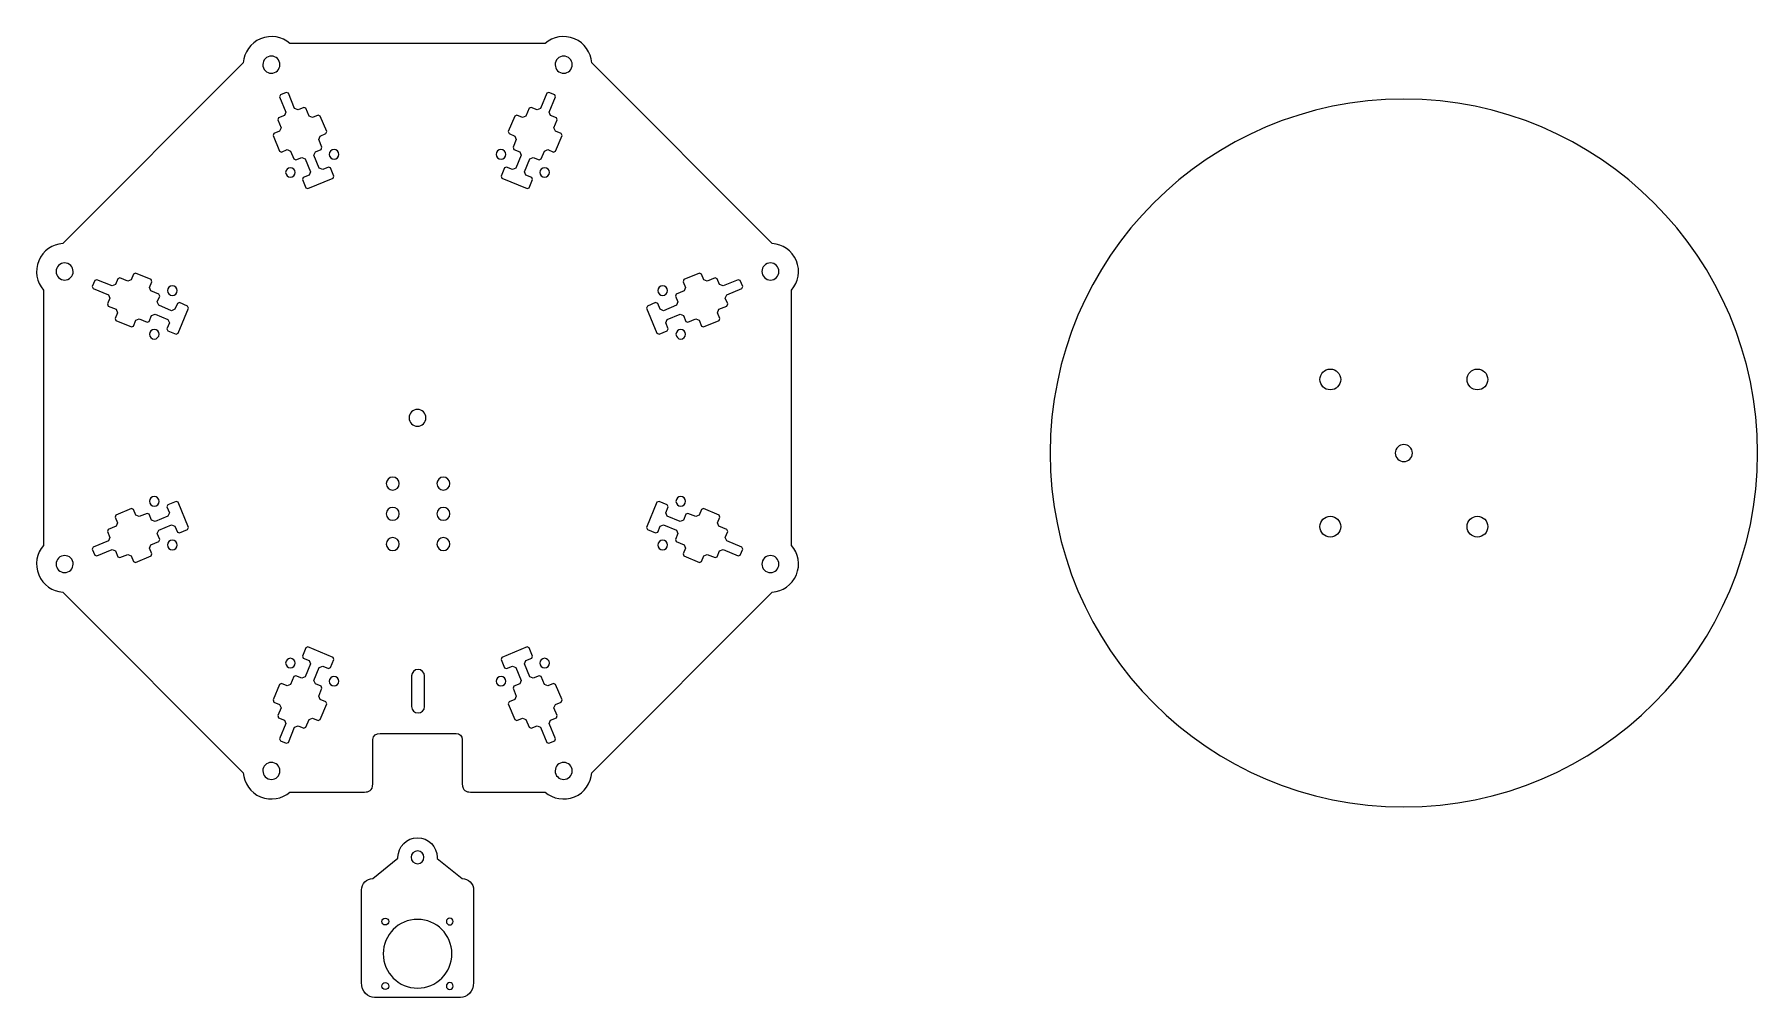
# Model space of a CAD drawing. Header units: millimetres. Extents: x -288 to 540, y -276 to 186.
import ezdxf

# ---------------------------------------------------------------- set-up
doc = ezdxf.new("R2010")
doc.units = ezdxf.units.MM
doc.header["$MEASUREMENT"] = 0
doc.layers.add('layer 1', color=7, linetype='Continuous')

msp = doc.modelspace()

# ---------------------------------------------------------------- linework, layer by layer
at = {"layer": 'layer 1', "lineweight": 18}
for centre in [(334.7152, 20.7751), (405.4261, 20.7751), (334.7152, -49.9356), (405.4259, -49.9358)]:
    msp.add_ellipse(centre, major_axis=(0, 5), ratio=1, dxfattribs=at)
at = {"layer": 'layer 1', "color": 250, "lineweight": 9}
for points, knots in [([(-187.7431, -168.1628), (-187.7431, -168.1628), (-274.5305, -81.3753), (-274.5305, -81.3753), (-274.5305, -81.3753), (-279.488, -81.0403), (-284.0725, -77.9713), (-286.1028, -73.0695), (-286.1028, -73.0695), (-288.1334, -68.1673), (-287.0614, -62.7548), (-283.7919, -59.0123), (-283.7919, -59.0123), (-283.7919, -59.0123), (-283.7919, 63.7219), (-283.7919, 63.7219), (-283.7919, 63.7219), (-287.0611, 67.4643), (-288.1331, 72.8765), (-286.1025, 77.7787), (-286.1025, 77.7787), (-284.0718, 82.6814), (-279.4858, 85.7506), (-274.5272, 86.0846), (-274.5272, 86.0846), (-274.5272, 86.0846), (-187.7425, 172.8693), (-187.7425, 172.8693), (-187.7425, 172.8693), (-187.4084, 177.8278), (-184.3391, 182.4135), (-179.4365, 184.4442), (-179.4365, 184.4442), (-174.5337, 186.4751), (-169.1203, 185.4025), (-165.3779, 182.1321), (-165.3779, 182.1321), (-165.3779, 182.1321), (-42.6465, 182.1321), (-42.6465, 182.1321), (-42.6465, 182.1321), (-38.904, 185.4023), (-33.4911, 186.4747), (-28.5883, 184.4439), (-28.5883, 184.4439), (-23.6856, 182.4132), (-20.6164, 177.8272), (-20.2824, 172.8686), (-20.2824, 172.8686), (-20.2824, 172.8686), (66.5023, 86.0839), (66.5023, 86.0839), (66.5023, 86.0839), (71.4608, 85.7498), (76.0465, 82.6805), (78.0772, 77.7779), (78.0772, 77.7779), (80.1078, 72.8757), (79.0358, 67.4632), (75.7663, 63.7207), (75.7663, 63.7207), (75.7663, 63.7207), (75.7663, -59.0147), (75.7663, -59.0147), (75.7663, -59.0147), (79.0349, -62.7571), (80.1064, -68.1689), (78.0761, -73.0706), (78.0761, -73.0706), (76.0458, -77.9722), (71.4614, -81.0412), (66.504, -81.3763), (66.504, -81.3763), (66.504, -81.3763), (-20.2833, -168.1635), (-20.2833, -168.1635), (-20.2833, -168.1635), (-20.6183, -173.121), (-23.6873, -177.7055), (-28.5891, -179.7358), (-28.5891, -179.7358), (-33.4907, -181.7662), (-38.9025, -180.6946), (-42.6449, -177.4261), (-42.6449, -177.4261), (-42.6449, -177.4261), (-78.6024, -177.4261), (-78.6024, -177.4261), (-78.6024, -177.4261), (-80.4185, -177.4245), (-82.49, -176.8735), (-82.5125, -173.5085), (-82.5125, -173.5085), (-82.5125, -173.5085), (-82.512, -152.2597), (-82.512, -152.2597), (-82.512, -152.2597), (-82.512, -150.6102), (-83.8627, -149.2597), (-85.5123, -149.2597), (-85.5123, -149.2597), (-85.5123, -149.2597), (-121.9603, -149.2598), (-121.9603, -149.2598), (-121.9603, -149.2598), (-123.8462, -149.2598), (-125.5129, -150.1298), (-125.5129, -152.2599), (-125.5129, -152.2599), (-125.5129, -152.2599), (-125.5131, -173.5087), (-125.5131, -173.5087), (-125.5131, -173.5087), (-125.5356, -176.8782), (-127.6126, -177.4261), (-129.4306, -177.4261), (-129.4306, -177.4261), (-129.4306, -177.4261), (-165.3818, -177.4261), (-165.3818, -177.4261), (-165.3818, -177.4261), (-169.1241, -180.6944), (-174.5357, -181.7658), (-179.4373, -179.7355), (-179.4373, -179.7355), (-184.3391, -177.7051), (-187.4082, -173.1205), (-187.7431, -168.1628)], [0, 0, 0, 0, 0.03030303, 0.03030303, 0.03030303, 0.03030303, 0.06060606, 0.06060606, 0.06060606, 0.06060606, 0.09090909, 0.09090909, 0.09090909, 0.09090909, 0.12121212, 0.12121212, 0.12121212, 0.12121212, 0.15151515, 0.15151515, 0.15151515, 0.15151515, 0.18181818, 0.18181818, 0.18181818, 0.18181818, 0.21212121, 0.21212121, 0.21212121, 0.21212121, 0.24242424, 0.24242424, 0.24242424, 0.24242424, 0.27272727, 0.27272727, 0.27272727, 0.27272727, 0.3030303, 0.3030303, 0.3030303, 0.3030303, 0.33333333, 0.33333333, 0.33333333, 0.33333333, 0.36363636, 0.36363636, 0.36363636, 0.36363636, 0.39393939, 0.39393939, 0.39393939, 0.39393939, 0.42424242, 0.42424242, 0.42424242, 0.42424242, 0.45454545, 0.45454545, 0.45454545, 0.45454545, 0.48484848, 0.48484848, 0.48484848, 0.48484848, 0.51515152, 0.51515152, 0.51515152, 0.51515152, 0.54545455, 0.54545455, 0.54545455, 0.54545455, 0.57575758, 0.57575758, 0.57575758, 0.57575758, 0.60606061, 0.60606061, 0.60606061, 0.60606061, 0.63636364, 0.63636364, 0.63636364, 0.63636364, 0.66666667, 0.66666667, 0.66666667, 0.66666667, 0.6969697, 0.6969697, 0.6969697, 0.6969697, 0.72727273, 0.72727273, 0.72727273, 0.72727273, 0.75757576, 0.75757576, 0.75757576, 0.75757576, 0.78787879, 0.78787879, 0.78787879, 0.78787879, 0.81818182, 0.81818182, 0.81818182, 0.81818182, 0.84848485, 0.84848485, 0.84848485, 0.84848485, 0.87878788, 0.87878788, 0.87878788, 0.87878788, 0.90909091, 0.90909091, 0.90909091, 0.90909091, 0.93939394, 0.93939394, 0.93939394, 0.93939394, 1, 1, 1, 1]), ([(-156.1346, 118.9336), (-156.1346, 118.9336), (-155.4592, 120.5457), (-155.4592, 120.5457), (-155.4592, 120.5457), (-155.4592, 120.5457), (-158.0369, 126.7694), (-158.0369, 126.7694), (-158.0369, 126.7694), (-158.0369, 126.7694), (-159.6555, 127.4334), (-159.6555, 127.4334), (-159.6555, 127.4334), (-159.6555, 127.4334), (-162.4272, 126.2854), (-162.4272, 126.2854), (-162.4272, 126.2854), (-162.4272, 126.2854), (-163.4187, 126.6959), (-163.4187, 126.6959), (-163.4187, 126.6959), (-163.4187, 126.6959), (-164.9906, 130.4913), (-164.9906, 130.4913), (-164.9906, 130.4913), (-164.9906, 130.4913), (-166.6091, 131.1556), (-166.6091, 131.1556), (-166.6091, 131.1556), (-166.6091, 131.1556), (-169.3811, 130.0072), (-169.3811, 130.0072), (-169.3811, 130.0072), (-169.3811, 130.0072), (-170.3721, 130.4179), (-170.3721, 130.4179), (-170.3721, 130.4179), (-170.3721, 130.4179), (-173.4656, 137.8856), (-173.4656, 137.8856), (-173.4656, 137.8856), (-173.4656, 137.8856), (-173.0548, 138.8767), (-173.0548, 138.8767), (-173.0548, 138.8767), (-173.0548, 138.8767), (-170.2828, 140.0247), (-170.2828, 140.0247), (-170.2828, 140.0247), (-170.2828, 140.0247), (-169.6081, 141.6388), (-169.6081, 141.6388), (-169.6081, 141.6388), (-169.6081, 141.6388), (-171.1802, 145.4347), (-171.1802, 145.4347), (-171.1802, 145.4347), (-171.1802, 145.4347), (-170.7698, 146.4256), (-170.7698, 146.4256), (-170.7698, 146.4256), (-170.7698, 146.4256), (-167.9978, 147.5739), (-167.9978, 147.5739), (-167.9978, 147.5739), (-167.9978, 147.5739), (-167.323, 149.1879), (-167.323, 149.1879), (-167.323, 149.1879), (-167.323, 149.1879), (-170.3496, 156.4946), (-170.3496, 156.4946), (-170.3496, 156.4946), (-170.3496, 156.4946), (-169.9389, 157.4856), (-169.9389, 157.4856), (-169.9389, 157.4856), (-169.9389, 157.4856), (-167.0911, 158.6654), (-167.0911, 158.6654), (-167.0911, 158.6654), (-167.0911, 158.6654), (-166.0997, 158.2551), (-166.0997, 158.2551), (-166.0997, 158.2551), (-166.0997, 158.2551), (-163.0733, 150.9484), (-163.0733, 150.9484), (-163.0733, 150.9484), (-163.0733, 150.9484), (-161.4548, 150.2841), (-161.4548, 150.2841), (-161.4548, 150.2841), (-161.4548, 150.2841), (-158.6829, 151.4325), (-158.6829, 151.4325), (-158.6829, 151.4325), (-158.6829, 151.4325), (-157.6917, 151.022), (-157.6917, 151.022), (-157.6917, 151.022), (-157.6917, 151.022), (-156.1194, 147.2261), (-156.1194, 147.2261), (-156.1194, 147.2261), (-156.1194, 147.2261), (-154.5012, 146.562), (-154.5012, 146.562), (-154.5012, 146.562), (-154.5012, 146.562), (-151.7289, 147.7101), (-151.7289, 147.7101), (-151.7289, 147.7101), (-151.7289, 147.7101), (-150.7376, 147.2997), (-150.7376, 147.2997), (-150.7376, 147.2997), (-150.7376, 147.2997), (-147.6448, 139.8321), (-147.6448, 139.8321), (-147.6448, 139.8321), (-147.6448, 139.8321), (-148.0553, 138.8409), (-148.0553, 138.8409), (-148.0553, 138.8409), (-148.0553, 138.8409), (-150.8273, 137.6927), (-150.8273, 137.6927), (-150.8273, 137.6927), (-150.8273, 137.6927), (-151.502, 136.0785), (-151.502, 136.0785), (-151.502, 136.0785), (-151.502, 136.0785), (-149.9301, 132.2828), (-149.9301, 132.2828), (-149.9301, 132.2828), (-149.9301, 132.2828), (-150.3407, 131.2923), (-150.3407, 131.2923), (-150.3407, 131.2923), (-150.3407, 131.2923), (-153.1125, 130.1437), (-153.1125, 130.1437), (-153.1125, 130.1437), (-153.1125, 130.1437), (-153.7882, 128.5319), (-153.7882, 128.5319), (-153.7882, 128.5319), (-153.7882, 128.5319), (-151.2103, 122.3081), (-151.2103, 122.3081), (-151.2103, 122.3081), (-151.2103, 122.3081), (-149.5915, 121.6437), (-149.5915, 121.6437), (-149.5915, 121.6437), (-149.5915, 121.6437), (-146.8198, 122.7919), (-146.8198, 122.7919), (-146.8198, 122.7919), (-146.8198, 122.7919), (-145.8283, 122.3814), (-145.8283, 122.3814), (-145.8283, 122.3814), (-145.8283, 122.3814), (-144.1898, 118.4248), (-144.1898, 118.4248), (-144.1898, 118.4248), (-144.1898, 118.4248), (-144.6003, 117.4338), (-144.6003, 117.4338), (-144.6003, 117.4338), (-144.6003, 117.4338), (-156.6872, 112.4271), (-156.6872, 112.4271), (-156.6872, 112.4271), (-156.6872, 112.4271), (-157.6784, 112.8377), (-157.6784, 112.8377), (-157.6784, 112.8377), (-157.6784, 112.8377), (-159.317, 116.7941), (-159.317, 116.7941), (-159.317, 116.7941), (-159.317, 116.7941), (-158.9067, 117.7853), (-158.9067, 117.7853), (-158.9067, 117.7853), (-158.9067, 117.7853), (-156.1346, 118.9336), (-156.1346, 118.9336)], [0, 0, 0, 0, 0.02040816, 0.02040816, 0.02040816, 0.02040816, 0.04081633, 0.04081633, 0.04081633, 0.04081633, 0.06122449, 0.06122449, 0.06122449, 0.06122449, 0.08163265, 0.08163265, 0.08163265, 0.08163265, 0.10204082, 0.10204082, 0.10204082, 0.10204082, 0.12244898, 0.12244898, 0.12244898, 0.12244898, 0.14285714, 0.14285714, 0.14285714, 0.14285714, 0.16326531, 0.16326531, 0.16326531, 0.16326531, 0.18367347, 0.18367347, 0.18367347, 0.18367347, 0.20408163, 0.20408163, 0.20408163, 0.20408163, 0.2244898, 0.2244898, 0.2244898, 0.2244898, 0.24489796, 0.24489796, 0.24489796, 0.24489796, 0.26530612, 0.26530612, 0.26530612, 0.26530612, 0.28571429, 0.28571429, 0.28571429, 0.28571429, 0.30612245, 0.30612245, 0.30612245, 0.30612245, 0.32653061, 0.32653061, 0.32653061, 0.32653061, 0.34693878, 0.34693878, 0.34693878, 0.34693878, 0.36734694, 0.36734694, 0.36734694, 0.36734694, 0.3877551, 0.3877551, 0.3877551, 0.3877551, 0.40816327, 0.40816327, 0.40816327, 0.40816327, 0.42857143, 0.42857143, 0.42857143, 0.42857143, 0.44897959, 0.44897959, 0.44897959, 0.44897959, 0.46938776, 0.46938776, 0.46938776, 0.46938776, 0.48979592, 0.48979592, 0.48979592, 0.48979592, 0.51020408, 0.51020408, 0.51020408, 0.51020408, 0.53061224, 0.53061224, 0.53061224, 0.53061224, 0.55102041, 0.55102041, 0.55102041, 0.55102041, 0.57142857, 0.57142857, 0.57142857, 0.57142857, 0.59183673, 0.59183673, 0.59183673, 0.59183673, 0.6122449, 0.6122449, 0.6122449, 0.6122449, 0.63265306, 0.63265306, 0.63265306, 0.63265306, 0.65306122, 0.65306122, 0.65306122, 0.65306122, 0.67346939, 0.67346939, 0.67346939, 0.67346939, 0.69387755, 0.69387755, 0.69387755, 0.69387755, 0.71428571, 0.71428571, 0.71428571, 0.71428571, 0.73469388, 0.73469388, 0.73469388, 0.73469388, 0.75510204, 0.75510204, 0.75510204, 0.75510204, 0.7755102, 0.7755102, 0.7755102, 0.7755102, 0.79591837, 0.79591837, 0.79591837, 0.79591837, 0.81632653, 0.81632653, 0.81632653, 0.81632653, 0.83673469, 0.83673469, 0.83673469, 0.83673469, 0.85714286, 0.85714286, 0.85714286, 0.85714286, 0.87755102, 0.87755102, 0.87755102, 0.87755102, 0.89795918, 0.89795918, 0.89795918, 0.89795918, 0.91836735, 0.91836735, 0.91836735, 0.91836735, 0.93877551, 0.93877551, 0.93877551, 0.93877551, 0.95918367, 0.95918367, 0.95918367, 0.95918367, 1, 1, 1, 1]), ([(-58.4332, 121.6435), (-58.4332, 121.6435), (-56.8157, 122.3058), (-56.8157, 122.3058), (-56.8157, 122.3058), (-56.8157, 122.3058), (-54.2376, 128.5293), (-54.2376, 128.5293), (-54.2376, 128.5293), (-54.2376, 128.5293), (-54.9126, 130.1434), (-54.9126, 130.1434), (-54.9126, 130.1434), (-54.9126, 130.1434), (-57.6842, 131.2915), (-57.6842, 131.2915), (-57.6842, 131.2915), (-57.6842, 131.2915), (-58.0951, 132.2829), (-58.0951, 132.2829), (-58.0951, 132.2829), (-58.0951, 132.2829), (-56.5228, 136.0781), (-56.5228, 136.0781), (-56.5228, 136.0781), (-56.5228, 136.0781), (-57.1975, 137.6923), (-57.1975, 137.6923), (-57.1975, 137.6923), (-57.1975, 137.6923), (-59.9697, 138.8404), (-59.9697, 138.8404), (-59.9697, 138.8404), (-59.9697, 138.8404), (-60.38, 139.8315), (-60.38, 139.8315), (-60.38, 139.8315), (-60.38, 139.8315), (-57.287, 147.2994), (-57.287, 147.2994), (-57.287, 147.2994), (-57.287, 147.2994), (-56.2957, 147.7098), (-56.2957, 147.7098), (-56.2957, 147.7098), (-56.2957, 147.7098), (-53.5238, 146.5614), (-53.5238, 146.5614), (-53.5238, 146.5614), (-53.5238, 146.5614), (-51.9054, 147.2257), (-51.9054, 147.2257), (-51.9054, 147.2257), (-51.9054, 147.2257), (-50.3329, 151.0214), (-50.3329, 151.0214), (-50.3329, 151.0214), (-50.3329, 151.0214), (-49.3421, 151.4319), (-49.3421, 151.4319), (-49.3421, 151.4319), (-49.3421, 151.4319), (-46.57, 150.2838), (-46.57, 150.2838), (-46.57, 150.2838), (-46.57, 150.2838), (-44.9516, 150.9479), (-44.9516, 150.9479), (-44.9516, 150.9479), (-44.9516, 150.9479), (-41.9251, 158.2546), (-41.9251, 158.2546), (-41.9251, 158.2546), (-41.9251, 158.2546), (-40.9339, 158.665), (-40.9339, 158.665), (-40.9339, 158.665), (-40.9339, 158.665), (-38.086, 157.4855), (-38.086, 157.4855), (-38.086, 157.4855), (-38.086, 157.4855), (-37.6751, 156.4944), (-37.6751, 156.4944), (-37.6751, 156.4944), (-37.6751, 156.4944), (-40.7017, 149.1877), (-40.7017, 149.1877), (-40.7017, 149.1877), (-40.7017, 149.1877), (-40.027, 147.5736), (-40.027, 147.5736), (-40.027, 147.5736), (-40.027, 147.5736), (-37.2549, 146.4256), (-37.2549, 146.4256), (-37.2549, 146.4256), (-37.2549, 146.4256), (-36.8443, 145.4344), (-36.8443, 145.4344), (-36.8443, 145.4344), (-36.8443, 145.4344), (-38.4166, 141.6385), (-38.4166, 141.6385), (-38.4166, 141.6385), (-38.4166, 141.6385), (-37.742, 140.0247), (-37.742, 140.0247), (-37.742, 140.0247), (-37.742, 140.0247), (-34.9698, 138.8762), (-34.9698, 138.8762), (-34.9698, 138.8762), (-34.9698, 138.8762), (-34.5591, 137.8851), (-34.5591, 137.8851), (-34.5591, 137.8851), (-34.5591, 137.8851), (-37.6525, 130.4177), (-37.6525, 130.4177), (-37.6525, 130.4177), (-37.6525, 130.4177), (-38.6437, 130.0071), (-38.6437, 130.0071), (-38.6437, 130.0071), (-38.6437, 130.0071), (-41.4157, 131.1553), (-41.4157, 131.1553), (-41.4157, 131.1553), (-41.4157, 131.1553), (-43.0342, 130.491), (-43.0342, 130.491), (-43.0342, 130.491), (-43.0342, 130.491), (-44.6066, 126.6955), (-44.6066, 126.6955), (-44.6066, 126.6955), (-44.6066, 126.6955), (-45.5974, 126.2855), (-45.5974, 126.2855), (-45.5974, 126.2855), (-45.5974, 126.2855), (-48.3695, 127.4333), (-48.3695, 127.4333), (-48.3695, 127.4333), (-48.3695, 127.4333), (-49.987, 126.7713), (-49.987, 126.7713), (-49.987, 126.7713), (-49.987, 126.7713), (-52.5651, 120.5476), (-52.5651, 120.5476), (-52.5651, 120.5476), (-52.5651, 120.5476), (-51.8902, 118.9331), (-51.8902, 118.9331), (-51.8902, 118.9331), (-51.8902, 118.9331), (-49.1184, 117.7851), (-49.1184, 117.7851), (-49.1184, 117.7851), (-49.1184, 117.7851), (-48.7076, 116.7938), (-48.7076, 116.7938), (-48.7076, 116.7938), (-48.7076, 116.7938), (-50.3467, 112.8374), (-50.3467, 112.8374), (-50.3467, 112.8374), (-50.3467, 112.8374), (-51.3377, 112.427), (-51.3377, 112.427), (-51.3377, 112.427), (-51.3377, 112.427), (-63.4247, 117.4334), (-63.4247, 117.4334), (-63.4247, 117.4334), (-63.4247, 117.4334), (-63.8353, 118.4246), (-63.8353, 118.4246), (-63.8353, 118.4246), (-63.8353, 118.4246), (-62.1963, 122.3809), (-62.1963, 122.3809), (-62.1963, 122.3809), (-62.1963, 122.3809), (-61.2053, 122.7917), (-61.2053, 122.7917), (-61.2053, 122.7917), (-61.2053, 122.7917), (-58.4332, 121.6435), (-58.4332, 121.6435)], [0, 0, 0, 0, 0.02040816, 0.02040816, 0.02040816, 0.02040816, 0.04081633, 0.04081633, 0.04081633, 0.04081633, 0.06122449, 0.06122449, 0.06122449, 0.06122449, 0.08163265, 0.08163265, 0.08163265, 0.08163265, 0.10204082, 0.10204082, 0.10204082, 0.10204082, 0.12244898, 0.12244898, 0.12244898, 0.12244898, 0.14285714, 0.14285714, 0.14285714, 0.14285714, 0.16326531, 0.16326531, 0.16326531, 0.16326531, 0.18367347, 0.18367347, 0.18367347, 0.18367347, 0.20408163, 0.20408163, 0.20408163, 0.20408163, 0.2244898, 0.2244898, 0.2244898, 0.2244898, 0.24489796, 0.24489796, 0.24489796, 0.24489796, 0.26530612, 0.26530612, 0.26530612, 0.26530612, 0.28571429, 0.28571429, 0.28571429, 0.28571429, 0.30612245, 0.30612245, 0.30612245, 0.30612245, 0.32653061, 0.32653061, 0.32653061, 0.32653061, 0.34693878, 0.34693878, 0.34693878, 0.34693878, 0.36734694, 0.36734694, 0.36734694, 0.36734694, 0.3877551, 0.3877551, 0.3877551, 0.3877551, 0.40816327, 0.40816327, 0.40816327, 0.40816327, 0.42857143, 0.42857143, 0.42857143, 0.42857143, 0.44897959, 0.44897959, 0.44897959, 0.44897959, 0.46938776, 0.46938776, 0.46938776, 0.46938776, 0.48979592, 0.48979592, 0.48979592, 0.48979592, 0.51020408, 0.51020408, 0.51020408, 0.51020408, 0.53061224, 0.53061224, 0.53061224, 0.53061224, 0.55102041, 0.55102041, 0.55102041, 0.55102041, 0.57142857, 0.57142857, 0.57142857, 0.57142857, 0.59183673, 0.59183673, 0.59183673, 0.59183673, 0.6122449, 0.6122449, 0.6122449, 0.6122449, 0.63265306, 0.63265306, 0.63265306, 0.63265306, 0.65306122, 0.65306122, 0.65306122, 0.65306122, 0.67346939, 0.67346939, 0.67346939, 0.67346939, 0.69387755, 0.69387755, 0.69387755, 0.69387755, 0.71428571, 0.71428571, 0.71428571, 0.71428571, 0.73469388, 0.73469388, 0.73469388, 0.73469388, 0.75510204, 0.75510204, 0.75510204, 0.75510204, 0.7755102, 0.7755102, 0.7755102, 0.7755102, 0.79591837, 0.79591837, 0.79591837, 0.79591837, 0.81632653, 0.81632653, 0.81632653, 0.81632653, 0.83673469, 0.83673469, 0.83673469, 0.83673469, 0.85714286, 0.85714286, 0.85714286, 0.85714286, 0.87755102, 0.87755102, 0.87755102, 0.87755102, 0.89795918, 0.89795918, 0.89795918, 0.89795918, 0.91836735, 0.91836735, 0.91836735, 0.91836735, 0.93877551, 0.93877551, 0.93877551, 0.93877551, 0.95918367, 0.95918367, 0.95918367, 0.95918367, 1, 1, 1, 1]), ([(370.0706, 155.4193), (463.9589, 155.4193), (540.0703, 79.3077), (540.0703, -14.5806), (540.0703, -14.5806), (540.0705, -108.4689), (463.9591, -184.5802), (370.0708, -184.5802), (370.0708, -184.5802), (276.1825, -184.58), (200.0709, -108.4687), (200.0709, -14.5804), (200.0709, -14.5804), (200.0709, 79.3079), (276.1823, 155.4194), (370.0706, 155.4193)], [0, 0, 0, 0, 0.2, 0.2, 0.2, 0.2, 0.4, 0.4, 0.4, 0.4, 0.6, 0.6, 0.6, 0.6, 1, 1, 1, 1]), ([(-143.2627, 126.7553), (-144.4363, 126.2692), (-145.7815, 126.8266), (-146.2677, 128.0001), (-146.2677, 128.0001), (-146.7539, 129.1735), (-146.1966, 130.5189), (-145.0232, 131.005), (-145.0232, 131.005), (-143.8496, 131.4913), (-142.5043, 130.9339), (-142.0181, 129.7603), (-142.0181, 129.7603), (-141.532, 128.5867), (-142.0891, 127.2413), (-143.2627, 126.7553)], [0, 0, 0, 0, 0.2, 0.2, 0.2, 0.2, 0.4, 0.4, 0.4, 0.4, 0.6, 0.6, 0.6, 0.6, 1, 1, 1, 1]), ([(-64.7618, 126.7549), (-65.9353, 127.2411), (-66.4932, 128.5861), (-66.0069, 129.7599), (-66.0069, 129.7599), (-65.5205, 130.9336), (-64.1752, 131.4909), (-63.0015, 131.0047), (-63.0015, 131.0047), (-61.8279, 130.5188), (-61.271, 129.1732), (-61.757, 127.9996), (-61.757, 127.9996), (-62.2429, 126.8261), (-63.5884, 126.2687), (-64.7618, 126.7549)], [0, 0, 0, 0, 0.2, 0.2, 0.2, 0.2, 0.4, 0.4, 0.4, 0.4, 0.6, 0.6, 0.6, 0.6, 1, 1, 1, 1]), ([(-164.2239, 118.0729), (-165.3975, 117.5869), (-166.7431, 118.1435), (-167.2292, 119.3174), (-167.2292, 119.3174), (-167.7152, 120.4912), (-167.158, 121.8366), (-165.9843, 122.3227), (-165.9843, 122.3227), (-164.8108, 122.809), (-163.4656, 122.2513), (-162.9794, 121.0778), (-162.9794, 121.0778), (-162.4931, 119.9044), (-163.0504, 118.5589), (-164.2239, 118.0729)], [0, 0, 0, 0, 0.2, 0.2, 0.2, 0.2, 0.4, 0.4, 0.4, 0.4, 0.6, 0.6, 0.6, 0.6, 1, 1, 1, 1]), ([(-43.8006, 118.0724), (-44.9742, 118.5586), (-45.5313, 119.9039), (-45.0453, 121.0775), (-45.0453, 121.0775), (-44.5593, 122.251), (-43.2139, 122.8083), (-42.0405, 122.3223), (-42.0405, 122.3223), (-40.8668, 121.8363), (-40.3096, 120.4909), (-40.7957, 119.3172), (-40.7957, 119.3172), (-41.2818, 118.1436), (-42.6271, 117.5862), (-43.8006, 118.0724)], [0, 0, 0, 0, 0.2, 0.2, 0.2, 0.2, 0.4, 0.4, 0.4, 0.4, 0.6, 0.6, 0.6, 0.6, 1, 1, 1, 1]), ([(-223.3038, 47.9321), (-223.3038, 47.9321), (-223.9661, 49.5496), (-223.9661, 49.5496), (-223.9661, 49.5496), (-223.9661, 49.5496), (-230.1896, 52.1277), (-230.1896, 52.1277), (-230.1896, 52.1277), (-230.1896, 52.1277), (-231.8037, 51.4527), (-231.8037, 51.4527), (-231.8037, 51.4527), (-231.8037, 51.4527), (-232.9518, 48.6811), (-232.9518, 48.6811), (-232.9518, 48.6811), (-232.9518, 48.6811), (-233.9432, 48.2702), (-233.9432, 48.2702), (-233.9432, 48.2702), (-233.9432, 48.2702), (-237.7384, 49.8425), (-237.7384, 49.8425), (-237.7384, 49.8425), (-237.7384, 49.8425), (-239.3526, 49.1678), (-239.3526, 49.1678), (-239.3526, 49.1678), (-239.3526, 49.1678), (-240.5007, 46.3956), (-240.5007, 46.3956), (-240.5007, 46.3956), (-240.5007, 46.3956), (-241.4918, 45.9853), (-241.4918, 45.9853), (-241.4918, 45.9853), (-241.4918, 45.9853), (-248.9597, 49.0783), (-248.9597, 49.0783), (-248.9597, 49.0783), (-248.9597, 49.0783), (-249.3701, 50.0696), (-249.3701, 50.0696), (-249.3701, 50.0696), (-249.3701, 50.0696), (-248.2217, 52.8415), (-248.2217, 52.8415), (-248.2217, 52.8415), (-248.2217, 52.8415), (-248.886, 54.4599), (-248.886, 54.4599), (-248.886, 54.4599), (-248.886, 54.4599), (-252.6817, 56.0324), (-252.6817, 56.0324), (-252.6817, 56.0324), (-252.6817, 56.0324), (-253.0922, 57.0232), (-253.0922, 57.0232), (-253.0922, 57.0232), (-253.0922, 57.0232), (-251.9441, 59.7953), (-251.9441, 59.7953), (-251.9441, 59.7953), (-251.9441, 59.7953), (-252.6082, 61.4137), (-252.6082, 61.4137), (-252.6082, 61.4137), (-252.6082, 61.4137), (-259.9149, 64.4402), (-259.9149, 64.4402), (-259.9149, 64.4402), (-259.9149, 64.4402), (-260.3253, 65.4314), (-260.3253, 65.4314), (-260.3253, 65.4314), (-260.3253, 65.4314), (-259.1458, 68.2793), (-259.1458, 68.2793), (-259.1458, 68.2793), (-259.1458, 68.2793), (-258.1547, 68.6902), (-258.1547, 68.6902), (-258.1547, 68.6902), (-258.1547, 68.6902), (-250.848, 65.6636), (-250.848, 65.6636), (-250.848, 65.6636), (-250.848, 65.6636), (-249.2339, 66.3383), (-249.2339, 66.3383), (-249.2339, 66.3383), (-249.2339, 66.3383), (-248.0859, 69.1104), (-248.0859, 69.1104), (-248.0859, 69.1104), (-248.0859, 69.1104), (-247.0947, 69.521), (-247.0947, 69.521), (-247.0947, 69.521), (-247.0947, 69.521), (-243.2988, 67.9487), (-243.2988, 67.9487), (-243.2988, 67.9487), (-243.2988, 67.9487), (-241.685, 68.6233), (-241.685, 68.6233), (-241.685, 68.6233), (-241.685, 68.6233), (-240.5365, 71.3955), (-240.5365, 71.3955), (-240.5365, 71.3955), (-240.5365, 71.3955), (-239.5454, 71.8062), (-239.5454, 71.8062), (-239.5454, 71.8062), (-239.5454, 71.8062), (-232.078, 68.7128), (-232.078, 68.7128), (-232.078, 68.7128), (-232.078, 68.7128), (-231.6674, 67.7216), (-231.6674, 67.7216), (-231.6674, 67.7216), (-231.6674, 67.7216), (-232.8156, 64.9496), (-232.8156, 64.9496), (-232.8156, 64.9496), (-232.8156, 64.9496), (-232.1513, 63.3311), (-232.1513, 63.3311), (-232.1513, 63.3311), (-232.1513, 63.3311), (-228.3558, 61.7587), (-228.3558, 61.7587), (-228.3558, 61.7587), (-228.3558, 61.7587), (-227.9458, 60.7679), (-227.9458, 60.7679), (-227.9458, 60.7679), (-227.9458, 60.7679), (-229.0936, 57.9958), (-229.0936, 57.9958), (-229.0936, 57.9958), (-229.0936, 57.9958), (-228.4316, 56.3783), (-228.4316, 56.3783), (-228.4316, 56.3783), (-228.4316, 56.3783), (-222.2079, 53.8002), (-222.2079, 53.8002), (-222.2079, 53.8002), (-222.2079, 53.8002), (-220.5934, 54.4751), (-220.5934, 54.4751), (-220.5934, 54.4751), (-220.5934, 54.4751), (-219.4454, 57.2469), (-219.4454, 57.2469), (-219.4454, 57.2469), (-219.4454, 57.2469), (-218.4541, 57.6577), (-218.4541, 57.6577), (-218.4541, 57.6577), (-218.4541, 57.6577), (-214.4977, 56.0186), (-214.4977, 56.0186), (-214.4977, 56.0186), (-214.4977, 56.0186), (-214.0873, 55.0276), (-214.0873, 55.0276), (-214.0873, 55.0276), (-214.0873, 55.0276), (-219.0937, 42.9406), (-219.0937, 42.9406), (-219.0937, 42.9406), (-219.0937, 42.9406), (-220.0849, 42.53), (-220.0849, 42.53), (-220.0849, 42.53), (-220.0849, 42.53), (-224.0412, 44.169), (-224.0412, 44.169), (-224.0412, 44.169), (-224.0412, 44.169), (-224.452, 45.16), (-224.452, 45.16), (-224.452, 45.16), (-224.452, 45.16), (-223.3038, 47.9321), (-223.3038, 47.9321)], [0, 0, 0, 0, 0.02040816, 0.02040816, 0.02040816, 0.02040816, 0.04081633, 0.04081633, 0.04081633, 0.04081633, 0.06122449, 0.06122449, 0.06122449, 0.06122449, 0.08163265, 0.08163265, 0.08163265, 0.08163265, 0.10204082, 0.10204082, 0.10204082, 0.10204082, 0.12244898, 0.12244898, 0.12244898, 0.12244898, 0.14285714, 0.14285714, 0.14285714, 0.14285714, 0.16326531, 0.16326531, 0.16326531, 0.16326531, 0.18367347, 0.18367347, 0.18367347, 0.18367347, 0.20408163, 0.20408163, 0.20408163, 0.20408163, 0.2244898, 0.2244898, 0.2244898, 0.2244898, 0.24489796, 0.24489796, 0.24489796, 0.24489796, 0.26530612, 0.26530612, 0.26530612, 0.26530612, 0.28571429, 0.28571429, 0.28571429, 0.28571429, 0.30612245, 0.30612245, 0.30612245, 0.30612245, 0.32653061, 0.32653061, 0.32653061, 0.32653061, 0.34693878, 0.34693878, 0.34693878, 0.34693878, 0.36734694, 0.36734694, 0.36734694, 0.36734694, 0.3877551, 0.3877551, 0.3877551, 0.3877551, 0.40816327, 0.40816327, 0.40816327, 0.40816327, 0.42857143, 0.42857143, 0.42857143, 0.42857143, 0.44897959, 0.44897959, 0.44897959, 0.44897959, 0.46938776, 0.46938776, 0.46938776, 0.46938776, 0.48979592, 0.48979592, 0.48979592, 0.48979592, 0.51020408, 0.51020408, 0.51020408, 0.51020408, 0.53061224, 0.53061224, 0.53061224, 0.53061224, 0.55102041, 0.55102041, 0.55102041, 0.55102041, 0.57142857, 0.57142857, 0.57142857, 0.57142857, 0.59183673, 0.59183673, 0.59183673, 0.59183673, 0.6122449, 0.6122449, 0.6122449, 0.6122449, 0.63265306, 0.63265306, 0.63265306, 0.63265306, 0.65306122, 0.65306122, 0.65306122, 0.65306122, 0.67346939, 0.67346939, 0.67346939, 0.67346939, 0.69387755, 0.69387755, 0.69387755, 0.69387755, 0.71428571, 0.71428571, 0.71428571, 0.71428571, 0.73469388, 0.73469388, 0.73469388, 0.73469388, 0.75510204, 0.75510204, 0.75510204, 0.75510204, 0.7755102, 0.7755102, 0.7755102, 0.7755102, 0.79591837, 0.79591837, 0.79591837, 0.79591837, 0.81632653, 0.81632653, 0.81632653, 0.81632653, 0.83673469, 0.83673469, 0.83673469, 0.83673469, 0.85714286, 0.85714286, 0.85714286, 0.85714286, 0.87755102, 0.87755102, 0.87755102, 0.87755102, 0.89795918, 0.89795918, 0.89795918, 0.89795918, 0.91836735, 0.91836735, 0.91836735, 0.91836735, 0.93877551, 0.93877551, 0.93877551, 0.93877551, 0.95918367, 0.95918367, 0.95918367, 0.95918367, 1, 1, 1, 1]), ([(12.5683, 54.4743), (12.5683, 54.4743), (14.1804, 53.7989), (14.1804, 53.7989), (14.1804, 53.7989), (14.1804, 53.7989), (20.404, 56.3766), (20.404, 56.3766), (20.404, 56.3766), (20.404, 56.3766), (21.0681, 57.9952), (21.0681, 57.9952), (21.0681, 57.9952), (21.0681, 57.9952), (19.9201, 60.7669), (19.9201, 60.7669), (19.9201, 60.7669), (19.9201, 60.7669), (20.3306, 61.7584), (20.3306, 61.7584), (20.3306, 61.7584), (20.3306, 61.7584), (24.126, 63.3303), (24.126, 63.3303), (24.126, 63.3303), (24.126, 63.3303), (24.7903, 64.9488), (24.7903, 64.9488), (24.7903, 64.9488), (24.7903, 64.9488), (23.6419, 67.7209), (23.6419, 67.7209), (23.6419, 67.7209), (23.6419, 67.7209), (24.0526, 68.7118), (24.0526, 68.7118), (24.0526, 68.7118), (24.0526, 68.7118), (31.5203, 71.8053), (31.5203, 71.8053), (31.5203, 71.8053), (31.5203, 71.8053), (32.5114, 71.3946), (32.5114, 71.3946), (32.5114, 71.3946), (32.5114, 71.3946), (33.6594, 68.6225), (33.6594, 68.6225), (33.6594, 68.6225), (33.6594, 68.6225), (35.2735, 67.9478), (35.2735, 67.9478), (35.2735, 67.9478), (35.2735, 67.9478), (39.0694, 69.5199), (39.0694, 69.5199), (39.0694, 69.5199), (39.0694, 69.5199), (40.0603, 69.1095), (40.0603, 69.1095), (40.0603, 69.1095), (40.0603, 69.1095), (41.2086, 66.3375), (41.2086, 66.3375), (41.2086, 66.3375), (41.2086, 66.3375), (42.8226, 65.6627), (42.8226, 65.6627), (42.8226, 65.6627), (42.8226, 65.6627), (50.1292, 68.6893), (50.1292, 68.6893), (50.1292, 68.6893), (50.1292, 68.6893), (51.1203, 68.2786), (51.1203, 68.2786), (51.1203, 68.2786), (51.1203, 68.2786), (52.3001, 65.4308), (52.3001, 65.4308), (52.3001, 65.4308), (52.3001, 65.4308), (51.8898, 64.4394), (51.8898, 64.4394), (51.8898, 64.4394), (51.8898, 64.4394), (44.5831, 61.413), (44.5831, 61.413), (44.5831, 61.413), (44.5831, 61.413), (43.9188, 59.7945), (43.9188, 59.7945), (43.9188, 59.7945), (43.9188, 59.7945), (45.0672, 57.0226), (45.0672, 57.0226), (45.0672, 57.0226), (45.0672, 57.0226), (44.6567, 56.0314), (44.6567, 56.0314), (44.6567, 56.0314), (44.6567, 56.0314), (40.8608, 54.4591), (40.8608, 54.4591), (40.8608, 54.4591), (40.8608, 54.4591), (40.1967, 52.8409), (40.1967, 52.8409), (40.1967, 52.8409), (40.1967, 52.8409), (41.3448, 50.0686), (41.3448, 50.0686), (41.3448, 50.0686), (41.3448, 50.0686), (40.9344, 49.0774), (40.9344, 49.0774), (40.9344, 49.0774), (40.9344, 49.0774), (33.4668, 45.9844), (33.4668, 45.9844), (33.4668, 45.9844), (33.4668, 45.9844), (32.4756, 46.395), (32.4756, 46.395), (32.4756, 46.395), (32.4756, 46.395), (31.3274, 49.167), (31.3274, 49.167), (31.3274, 49.167), (31.3274, 49.167), (29.7132, 49.8417), (29.7132, 49.8417), (29.7132, 49.8417), (29.7132, 49.8417), (25.9175, 48.2697), (25.9175, 48.2697), (25.9175, 48.2697), (25.9175, 48.2697), (24.927, 48.6804), (24.927, 48.6804), (24.927, 48.6804), (24.927, 48.6804), (23.7784, 51.4522), (23.7784, 51.4522), (23.7784, 51.4522), (23.7784, 51.4522), (22.1666, 52.1279), (22.1666, 52.1279), (22.1666, 52.1279), (22.1666, 52.1279), (15.9428, 49.55), (15.9428, 49.55), (15.9428, 49.55), (15.9428, 49.55), (15.2784, 47.9312), (15.2784, 47.9312), (15.2784, 47.9312), (15.2784, 47.9312), (16.4266, 45.1595), (16.4266, 45.1595), (16.4266, 45.1595), (16.4266, 45.1595), (16.0161, 44.1681), (16.0161, 44.1681), (16.0161, 44.1681), (16.0161, 44.1681), (12.0595, 42.5295), (12.0595, 42.5295), (12.0595, 42.5295), (12.0595, 42.5295), (11.0685, 42.94), (11.0685, 42.94), (11.0685, 42.94), (11.0685, 42.94), (6.0618, 55.0268), (6.0618, 55.0268), (6.0618, 55.0268), (6.0618, 55.0268), (6.4723, 56.0181), (6.4723, 56.0181), (6.4723, 56.0181), (6.4723, 56.0181), (10.4288, 57.6567), (10.4288, 57.6567), (10.4288, 57.6567), (10.4288, 57.6567), (11.4201, 57.2464), (11.4201, 57.2464), (11.4201, 57.2464), (11.4201, 57.2464), (12.5683, 54.4743), (12.5683, 54.4743)], [0, 0, 0, 0, 0.02040816, 0.02040816, 0.02040816, 0.02040816, 0.04081633, 0.04081633, 0.04081633, 0.04081633, 0.06122449, 0.06122449, 0.06122449, 0.06122449, 0.08163265, 0.08163265, 0.08163265, 0.08163265, 0.10204082, 0.10204082, 0.10204082, 0.10204082, 0.12244898, 0.12244898, 0.12244898, 0.12244898, 0.14285714, 0.14285714, 0.14285714, 0.14285714, 0.16326531, 0.16326531, 0.16326531, 0.16326531, 0.18367347, 0.18367347, 0.18367347, 0.18367347, 0.20408163, 0.20408163, 0.20408163, 0.20408163, 0.2244898, 0.2244898, 0.2244898, 0.2244898, 0.24489796, 0.24489796, 0.24489796, 0.24489796, 0.26530612, 0.26530612, 0.26530612, 0.26530612, 0.28571429, 0.28571429, 0.28571429, 0.28571429, 0.30612245, 0.30612245, 0.30612245, 0.30612245, 0.32653061, 0.32653061, 0.32653061, 0.32653061, 0.34693878, 0.34693878, 0.34693878, 0.34693878, 0.36734694, 0.36734694, 0.36734694, 0.36734694, 0.3877551, 0.3877551, 0.3877551, 0.3877551, 0.40816327, 0.40816327, 0.40816327, 0.40816327, 0.42857143, 0.42857143, 0.42857143, 0.42857143, 0.44897959, 0.44897959, 0.44897959, 0.44897959, 0.46938776, 0.46938776, 0.46938776, 0.46938776, 0.48979592, 0.48979592, 0.48979592, 0.48979592, 0.51020408, 0.51020408, 0.51020408, 0.51020408, 0.53061224, 0.53061224, 0.53061224, 0.53061224, 0.55102041, 0.55102041, 0.55102041, 0.55102041, 0.57142857, 0.57142857, 0.57142857, 0.57142857, 0.59183673, 0.59183673, 0.59183673, 0.59183673, 0.6122449, 0.6122449, 0.6122449, 0.6122449, 0.63265306, 0.63265306, 0.63265306, 0.63265306, 0.65306122, 0.65306122, 0.65306122, 0.65306122, 0.67346939, 0.67346939, 0.67346939, 0.67346939, 0.69387755, 0.69387755, 0.69387755, 0.69387755, 0.71428571, 0.71428571, 0.71428571, 0.71428571, 0.73469388, 0.73469388, 0.73469388, 0.73469388, 0.75510204, 0.75510204, 0.75510204, 0.75510204, 0.7755102, 0.7755102, 0.7755102, 0.7755102, 0.79591837, 0.79591837, 0.79591837, 0.79591837, 0.81632653, 0.81632653, 0.81632653, 0.81632653, 0.83673469, 0.83673469, 0.83673469, 0.83673469, 0.85714286, 0.85714286, 0.85714286, 0.85714286, 0.87755102, 0.87755102, 0.87755102, 0.87755102, 0.89795918, 0.89795918, 0.89795918, 0.89795918, 0.91836735, 0.91836735, 0.91836735, 0.91836735, 0.93877551, 0.93877551, 0.93877551, 0.93877551, 0.95918367, 0.95918367, 0.95918367, 0.95918367, 1, 1, 1, 1]), ([(-219.7327, 62.5647), (-220.2189, 61.3911), (-221.5642, 60.834), (-222.7378, 61.32), (-222.7378, 61.32), (-223.9113, 61.806), (-224.4686, 63.1514), (-223.9826, 64.3248), (-223.9826, 64.3248), (-223.4966, 65.4985), (-222.1512, 66.0557), (-220.9775, 65.5696), (-220.9775, 65.5696), (-219.8039, 65.0835), (-219.2465, 63.7382), (-219.7327, 62.5647)], [0, 0, 0, 0, 0.2, 0.2, 0.2, 0.2, 0.4, 0.4, 0.4, 0.4, 0.6, 0.6, 0.6, 0.6, 1, 1, 1, 1]), ([(11.7076, 62.5636), (11.2216, 63.7372), (11.7782, 65.0828), (12.9521, 65.5689), (12.9521, 65.5689), (14.1259, 66.0549), (15.4713, 65.4977), (15.9574, 64.324), (15.9574, 64.324), (16.4437, 63.1505), (15.886, 61.8053), (14.7125, 61.3191), (14.7125, 61.3191), (13.5391, 60.8329), (12.1936, 61.3901), (11.7076, 62.5636)], [0, 0, 0, 0, 0.2, 0.2, 0.2, 0.2, 0.4, 0.4, 0.4, 0.4, 0.6, 0.6, 0.6, 0.6, 1, 1, 1, 1]), ([(-228.4152, 41.6035), (-228.9014, 40.43), (-230.2464, 39.8721), (-231.4202, 40.3584), (-231.4202, 40.3584), (-232.5939, 40.8448), (-233.1512, 42.1901), (-232.665, 43.3638), (-232.665, 43.3638), (-232.1791, 44.5374), (-230.8335, 45.0943), (-229.6599, 44.6083), (-229.6599, 44.6083), (-228.4864, 44.1224), (-227.929, 42.7769), (-228.4152, 41.6035)], [0, 0, 0, 0, 0.2, 0.2, 0.2, 0.2, 0.4, 0.4, 0.4, 0.4, 0.6, 0.6, 0.6, 0.6, 1, 1, 1, 1]), ([(20.39, 41.6024), (19.9039, 42.776), (20.4613, 44.1212), (21.6348, 44.6074), (21.6348, 44.6074), (22.8082, 45.0936), (24.1536, 44.5363), (24.6397, 43.3629), (24.6397, 43.3629), (25.126, 42.1893), (24.5686, 40.844), (23.395, 40.3578), (23.395, 40.3578), (22.2214, 39.8717), (20.876, 40.4288), (20.39, 41.6024)], [0, 0, 0, 0, 0.2, 0.2, 0.2, 0.2, 0.4, 0.4, 0.4, 0.4, 0.6, 0.6, 0.6, 0.6, 1, 1, 1, 1]), ([(-220.5939, -49.7693), (-220.5939, -49.7693), (-222.206, -49.0939), (-222.206, -49.0939), (-222.206, -49.0939), (-222.206, -49.0939), (-228.4297, -51.6716), (-228.4297, -51.6716), (-228.4297, -51.6716), (-228.4297, -51.6716), (-229.0937, -53.2902), (-229.0937, -53.2902), (-229.0937, -53.2902), (-229.0937, -53.2902), (-227.9457, -56.0619), (-227.9457, -56.0619), (-227.9457, -56.0619), (-227.9457, -56.0619), (-228.3562, -57.0534), (-228.3562, -57.0534), (-228.3562, -57.0534), (-228.3562, -57.0534), (-232.1516, -58.6253), (-232.1516, -58.6253), (-232.1516, -58.6253), (-232.1516, -58.6253), (-232.8159, -60.2438), (-232.8159, -60.2438), (-232.8159, -60.2438), (-232.8159, -60.2438), (-231.6675, -63.0158), (-231.6675, -63.0158), (-231.6675, -63.0158), (-231.6675, -63.0158), (-232.0782, -64.0068), (-232.0782, -64.0068), (-232.0782, -64.0068), (-232.0782, -64.0068), (-239.5459, -67.1003), (-239.5459, -67.1003), (-239.5459, -67.1003), (-239.5459, -67.1003), (-240.537, -66.6895), (-240.537, -66.6895), (-240.537, -66.6895), (-240.537, -66.6895), (-241.685, -63.9175), (-241.685, -63.9175), (-241.685, -63.9175), (-241.685, -63.9175), (-243.2991, -63.2428), (-243.2991, -63.2428), (-243.2991, -63.2428), (-243.2991, -63.2428), (-247.095, -64.8149), (-247.095, -64.8149), (-247.095, -64.8149), (-247.095, -64.8149), (-248.0859, -64.4045), (-248.0859, -64.4045), (-248.0859, -64.4045), (-248.0859, -64.4045), (-249.2342, -61.6325), (-249.2342, -61.6325), (-249.2342, -61.6325), (-249.2342, -61.6325), (-250.8482, -60.9577), (-250.8482, -60.9577), (-250.8482, -60.9577), (-250.8482, -60.9577), (-258.1549, -63.9843), (-258.1549, -63.9843), (-258.1549, -63.9843), (-258.1549, -63.9843), (-259.1459, -63.5736), (-259.1459, -63.5736), (-259.1459, -63.5736), (-259.1459, -63.5736), (-260.3257, -60.7258), (-260.3257, -60.7258), (-260.3257, -60.7258), (-260.3257, -60.7258), (-259.9154, -59.7344), (-259.9154, -59.7344), (-259.9154, -59.7344), (-259.9154, -59.7344), (-252.6087, -56.708), (-252.6087, -56.708), (-252.6087, -56.708), (-252.6087, -56.708), (-251.9444, -55.0895), (-251.9444, -55.0895), (-251.9444, -55.0895), (-251.9444, -55.0895), (-253.0928, -52.3176), (-253.0928, -52.3176), (-253.0928, -52.3176), (-253.0928, -52.3176), (-252.6823, -51.3264), (-252.6823, -51.3264), (-252.6823, -51.3264), (-252.6823, -51.3264), (-248.8864, -49.7541), (-248.8864, -49.7541), (-248.8864, -49.7541), (-248.8864, -49.7541), (-248.2223, -48.1359), (-248.2223, -48.1359), (-248.2223, -48.1359), (-248.2223, -48.1359), (-249.3704, -45.3636), (-249.3704, -45.3636), (-249.3704, -45.3636), (-249.3704, -45.3636), (-248.96, -44.3723), (-248.96, -44.3723), (-248.96, -44.3723), (-248.96, -44.3723), (-241.4924, -41.2795), (-241.4924, -41.2795), (-241.4924, -41.2795), (-241.4924, -41.2795), (-240.5012, -41.69), (-240.5012, -41.69), (-240.5012, -41.69), (-240.5012, -41.69), (-239.353, -44.462), (-239.353, -44.462), (-239.353, -44.462), (-239.353, -44.462), (-237.7388, -45.1367), (-237.7388, -45.1367), (-237.7388, -45.1367), (-237.7388, -45.1367), (-233.9431, -43.5648), (-233.9431, -43.5648), (-233.9431, -43.5648), (-233.9431, -43.5648), (-232.9526, -43.9754), (-232.9526, -43.9754), (-232.9526, -43.9754), (-232.9526, -43.9754), (-231.804, -46.7472), (-231.804, -46.7472), (-231.804, -46.7472), (-231.804, -46.7472), (-230.1922, -47.4229), (-230.1922, -47.4229), (-230.1922, -47.4229), (-230.1922, -47.4229), (-223.9684, -44.845), (-223.9684, -44.845), (-223.9684, -44.845), (-223.9684, -44.845), (-223.304, -43.2262), (-223.304, -43.2262), (-223.304, -43.2262), (-223.304, -43.2262), (-224.4522, -40.4545), (-224.4522, -40.4545), (-224.4522, -40.4545), (-224.4522, -40.4545), (-224.0417, -39.463), (-224.0417, -39.463), (-224.0417, -39.463), (-224.0417, -39.463), (-220.0851, -37.8245), (-220.0851, -37.8245), (-220.0851, -37.8245), (-220.0851, -37.8245), (-219.0941, -38.235), (-219.0941, -38.235), (-219.0941, -38.235), (-219.0941, -38.235), (-214.0874, -50.3219), (-214.0874, -50.3219), (-214.0874, -50.3219), (-214.0874, -50.3219), (-214.498, -51.3131), (-214.498, -51.3131), (-214.498, -51.3131), (-214.498, -51.3131), (-218.4544, -52.9517), (-218.4544, -52.9517), (-218.4544, -52.9517), (-218.4544, -52.9517), (-219.4456, -52.5414), (-219.4456, -52.5414), (-219.4456, -52.5414), (-219.4456, -52.5414), (-220.5939, -49.7693), (-220.5939, -49.7693)], [0, 0, 0, 0, 0.02040816, 0.02040816, 0.02040816, 0.02040816, 0.04081633, 0.04081633, 0.04081633, 0.04081633, 0.06122449, 0.06122449, 0.06122449, 0.06122449, 0.08163265, 0.08163265, 0.08163265, 0.08163265, 0.10204082, 0.10204082, 0.10204082, 0.10204082, 0.12244898, 0.12244898, 0.12244898, 0.12244898, 0.14285714, 0.14285714, 0.14285714, 0.14285714, 0.16326531, 0.16326531, 0.16326531, 0.16326531, 0.18367347, 0.18367347, 0.18367347, 0.18367347, 0.20408163, 0.20408163, 0.20408163, 0.20408163, 0.2244898, 0.2244898, 0.2244898, 0.2244898, 0.24489796, 0.24489796, 0.24489796, 0.24489796, 0.26530612, 0.26530612, 0.26530612, 0.26530612, 0.28571429, 0.28571429, 0.28571429, 0.28571429, 0.30612245, 0.30612245, 0.30612245, 0.30612245, 0.32653061, 0.32653061, 0.32653061, 0.32653061, 0.34693878, 0.34693878, 0.34693878, 0.34693878, 0.36734694, 0.36734694, 0.36734694, 0.36734694, 0.3877551, 0.3877551, 0.3877551, 0.3877551, 0.40816327, 0.40816327, 0.40816327, 0.40816327, 0.42857143, 0.42857143, 0.42857143, 0.42857143, 0.44897959, 0.44897959, 0.44897959, 0.44897959, 0.46938776, 0.46938776, 0.46938776, 0.46938776, 0.48979592, 0.48979592, 0.48979592, 0.48979592, 0.51020408, 0.51020408, 0.51020408, 0.51020408, 0.53061224, 0.53061224, 0.53061224, 0.53061224, 0.55102041, 0.55102041, 0.55102041, 0.55102041, 0.57142857, 0.57142857, 0.57142857, 0.57142857, 0.59183673, 0.59183673, 0.59183673, 0.59183673, 0.6122449, 0.6122449, 0.6122449, 0.6122449, 0.63265306, 0.63265306, 0.63265306, 0.63265306, 0.65306122, 0.65306122, 0.65306122, 0.65306122, 0.67346939, 0.67346939, 0.67346939, 0.67346939, 0.69387755, 0.69387755, 0.69387755, 0.69387755, 0.71428571, 0.71428571, 0.71428571, 0.71428571, 0.73469388, 0.73469388, 0.73469388, 0.73469388, 0.75510204, 0.75510204, 0.75510204, 0.75510204, 0.7755102, 0.7755102, 0.7755102, 0.7755102, 0.79591837, 0.79591837, 0.79591837, 0.79591837, 0.81632653, 0.81632653, 0.81632653, 0.81632653, 0.83673469, 0.83673469, 0.83673469, 0.83673469, 0.85714286, 0.85714286, 0.85714286, 0.85714286, 0.87755102, 0.87755102, 0.87755102, 0.87755102, 0.89795918, 0.89795918, 0.89795918, 0.89795918, 0.91836735, 0.91836735, 0.91836735, 0.91836735, 0.93877551, 0.93877551, 0.93877551, 0.93877551, 0.95918367, 0.95918367, 0.95918367, 0.95918367, 1, 1, 1, 1]), ([(-228.4156, -36.8974), (-227.9295, -38.071), (-228.4869, -39.4162), (-229.6604, -39.9024), (-229.6604, -39.9024), (-230.8338, -40.3886), (-232.1792, -39.8313), (-232.6653, -38.6579), (-232.6653, -38.6579), (-233.1516, -37.4843), (-232.5942, -36.139), (-231.4206, -35.6528), (-231.4206, -35.6528), (-230.247, -35.1667), (-228.9016, -35.7238), (-228.4156, -36.8974)], [0, 0, 0, 0, 0.2, 0.2, 0.2, 0.2, 0.4, 0.4, 0.4, 0.4, 0.6, 0.6, 0.6, 0.6, 1, 1, 1, 1]), ([(15.2785, -43.227), (15.2785, -43.227), (15.9409, -44.8445), (15.9409, -44.8445), (15.9409, -44.8445), (15.9409, -44.8445), (22.1643, -47.4225), (22.1643, -47.4225), (22.1643, -47.4225), (22.1643, -47.4225), (23.7784, -46.7476), (23.7784, -46.7476), (23.7784, -46.7476), (23.7784, -46.7476), (24.9266, -43.9759), (24.9266, -43.9759), (24.9266, -43.9759), (24.9266, -43.9759), (25.9179, -43.5651), (25.9179, -43.5651), (25.9179, -43.5651), (25.9179, -43.5651), (29.7132, -45.1374), (29.7132, -45.1374), (29.7132, -45.1374), (29.7132, -45.1374), (31.3274, -44.4626), (31.3274, -44.4626), (31.3274, -44.4626), (31.3274, -44.4626), (32.4755, -41.6904), (32.4755, -41.6904), (32.4755, -41.6904), (32.4755, -41.6904), (33.4666, -41.2802), (33.4666, -41.2802), (33.4666, -41.2802), (33.4666, -41.2802), (40.9345, -44.3732), (40.9345, -44.3732), (40.9345, -44.3732), (40.9345, -44.3732), (41.3449, -45.3644), (41.3449, -45.3644), (41.3449, -45.3644), (41.3449, -45.3644), (40.1965, -48.1363), (40.1965, -48.1363), (40.1965, -48.1363), (40.1965, -48.1363), (40.8607, -49.7548), (40.8607, -49.7548), (40.8607, -49.7548), (40.8607, -49.7548), (44.6565, -51.3272), (44.6565, -51.3272), (44.6565, -51.3272), (44.6565, -51.3272), (45.0669, -52.3181), (45.0669, -52.3181), (45.0669, -52.3181), (45.0669, -52.3181), (43.9188, -55.0902), (43.9188, -55.0902), (43.9188, -55.0902), (43.9188, -55.0902), (44.5829, -56.7086), (44.5829, -56.7086), (44.5829, -56.7086), (44.5829, -56.7086), (51.8896, -59.735), (51.8896, -59.735), (51.8896, -59.735), (51.8896, -59.735), (52.3, -60.7262), (52.3, -60.7262), (52.3, -60.7262), (52.3, -60.7262), (51.1206, -63.5742), (51.1206, -63.5742), (51.1206, -63.5742), (51.1206, -63.5742), (50.1294, -63.9851), (50.1294, -63.9851), (50.1294, -63.9851), (50.1294, -63.9851), (42.8228, -60.9584), (42.8228, -60.9584), (42.8228, -60.9584), (42.8228, -60.9584), (41.2086, -61.6332), (41.2086, -61.6332), (41.2086, -61.6332), (41.2086, -61.6332), (40.0606, -64.4052), (40.0606, -64.4052), (40.0606, -64.4052), (40.0606, -64.4052), (39.0695, -64.8159), (39.0695, -64.8159), (39.0695, -64.8159), (39.0695, -64.8159), (35.2736, -63.2435), (35.2736, -63.2435), (35.2736, -63.2435), (35.2736, -63.2435), (33.6598, -63.9182), (33.6598, -63.9182), (33.6598, -63.9182), (33.6598, -63.9182), (32.5113, -66.6903), (32.5113, -66.6903), (32.5113, -66.6903), (32.5113, -66.6903), (31.5202, -67.101), (31.5202, -67.101), (31.5202, -67.101), (31.5202, -67.101), (24.0527, -64.0077), (24.0527, -64.0077), (24.0527, -64.0077), (24.0527, -64.0077), (23.6422, -63.0165), (23.6422, -63.0165), (23.6422, -63.0165), (23.6422, -63.0165), (24.7904, -60.2445), (24.7904, -60.2445), (24.7904, -60.2445), (24.7904, -60.2445), (24.1261, -58.626), (24.1261, -58.626), (24.1261, -58.626), (24.1261, -58.626), (20.3305, -57.0536), (20.3305, -57.0536), (20.3305, -57.0536), (20.3305, -57.0536), (19.9205, -56.0628), (19.9205, -56.0628), (19.9205, -56.0628), (19.9205, -56.0628), (21.0683, -53.2906), (21.0683, -53.2906), (21.0683, -53.2906), (21.0683, -53.2906), (20.4064, -51.6731), (20.4064, -51.6731), (20.4064, -51.6731), (20.4064, -51.6731), (14.1826, -49.0951), (14.1826, -49.0951), (14.1826, -49.0951), (14.1826, -49.0951), (12.5682, -49.77), (12.5682, -49.77), (12.5682, -49.77), (12.5682, -49.77), (11.4202, -52.5418), (11.4202, -52.5418), (11.4202, -52.5418), (11.4202, -52.5418), (10.4289, -52.9525), (10.4289, -52.9525), (10.4289, -52.9525), (10.4289, -52.9525), (6.4725, -51.3134), (6.4725, -51.3134), (6.4725, -51.3134), (6.4725, -51.3134), (6.062, -50.3224), (6.062, -50.3224), (6.062, -50.3224), (6.062, -50.3224), (11.0684, -38.2355), (11.0684, -38.2355), (11.0684, -38.2355), (11.0684, -38.2355), (12.0596, -37.8248), (12.0596, -37.8248), (12.0596, -37.8248), (12.0596, -37.8248), (16.016, -39.4638), (16.016, -39.4638), (16.016, -39.4638), (16.016, -39.4638), (16.4268, -40.4549), (16.4268, -40.4549), (16.4268, -40.4549), (16.4268, -40.4549), (15.2785, -43.227), (15.2785, -43.227)], [0, 0, 0, 0, 0.02040816, 0.02040816, 0.02040816, 0.02040816, 0.04081633, 0.04081633, 0.04081633, 0.04081633, 0.06122449, 0.06122449, 0.06122449, 0.06122449, 0.08163265, 0.08163265, 0.08163265, 0.08163265, 0.10204082, 0.10204082, 0.10204082, 0.10204082, 0.12244898, 0.12244898, 0.12244898, 0.12244898, 0.14285714, 0.14285714, 0.14285714, 0.14285714, 0.16326531, 0.16326531, 0.16326531, 0.16326531, 0.18367347, 0.18367347, 0.18367347, 0.18367347, 0.20408163, 0.20408163, 0.20408163, 0.20408163, 0.2244898, 0.2244898, 0.2244898, 0.2244898, 0.24489796, 0.24489796, 0.24489796, 0.24489796, 0.26530612, 0.26530612, 0.26530612, 0.26530612, 0.28571429, 0.28571429, 0.28571429, 0.28571429, 0.30612245, 0.30612245, 0.30612245, 0.30612245, 0.32653061, 0.32653061, 0.32653061, 0.32653061, 0.34693878, 0.34693878, 0.34693878, 0.34693878, 0.36734694, 0.36734694, 0.36734694, 0.36734694, 0.3877551, 0.3877551, 0.3877551, 0.3877551, 0.40816327, 0.40816327, 0.40816327, 0.40816327, 0.42857143, 0.42857143, 0.42857143, 0.42857143, 0.44897959, 0.44897959, 0.44897959, 0.44897959, 0.46938776, 0.46938776, 0.46938776, 0.46938776, 0.48979592, 0.48979592, 0.48979592, 0.48979592, 0.51020408, 0.51020408, 0.51020408, 0.51020408, 0.53061224, 0.53061224, 0.53061224, 0.53061224, 0.55102041, 0.55102041, 0.55102041, 0.55102041, 0.57142857, 0.57142857, 0.57142857, 0.57142857, 0.59183673, 0.59183673, 0.59183673, 0.59183673, 0.6122449, 0.6122449, 0.6122449, 0.6122449, 0.63265306, 0.63265306, 0.63265306, 0.63265306, 0.65306122, 0.65306122, 0.65306122, 0.65306122, 0.67346939, 0.67346939, 0.67346939, 0.67346939, 0.69387755, 0.69387755, 0.69387755, 0.69387755, 0.71428571, 0.71428571, 0.71428571, 0.71428571, 0.73469388, 0.73469388, 0.73469388, 0.73469388, 0.75510204, 0.75510204, 0.75510204, 0.75510204, 0.7755102, 0.7755102, 0.7755102, 0.7755102, 0.79591837, 0.79591837, 0.79591837, 0.79591837, 0.81632653, 0.81632653, 0.81632653, 0.81632653, 0.83673469, 0.83673469, 0.83673469, 0.83673469, 0.85714286, 0.85714286, 0.85714286, 0.85714286, 0.87755102, 0.87755102, 0.87755102, 0.87755102, 0.89795918, 0.89795918, 0.89795918, 0.89795918, 0.91836735, 0.91836735, 0.91836735, 0.91836735, 0.93877551, 0.93877551, 0.93877551, 0.93877551, 0.95918367, 0.95918367, 0.95918367, 0.95918367, 1, 1, 1, 1]), ([(20.3899, -36.8984), (20.8761, -35.7248), (22.2212, -35.1669), (23.395, -35.6533), (23.395, -35.6533), (24.5686, -36.1396), (25.126, -37.485), (24.6398, -38.6586), (24.6398, -38.6586), (24.1538, -39.8323), (22.8083, -40.3891), (21.6347, -39.9031), (21.6347, -39.9031), (20.4612, -39.4172), (19.9038, -38.0718), (20.3899, -36.8984)], [0, 0, 0, 0, 0.2, 0.2, 0.2, 0.2, 0.4, 0.4, 0.4, 0.4, 0.6, 0.6, 0.6, 0.6, 1, 1, 1, 1]), ([(-219.7332, -57.8586), (-219.2472, -59.0322), (-219.8038, -60.3778), (-220.9777, -60.8639), (-220.9777, -60.8639), (-222.1515, -61.3499), (-223.4969, -60.7927), (-223.983, -59.619), (-223.983, -59.619), (-224.4693, -58.4455), (-223.9116, -57.1003), (-222.7381, -56.6141), (-222.7381, -56.6141), (-221.5647, -56.1278), (-220.2192, -56.6851), (-219.7332, -57.8586)], [0, 0, 0, 0, 0.2, 0.2, 0.2, 0.2, 0.4, 0.4, 0.4, 0.4, 0.6, 0.6, 0.6, 0.6, 1, 1, 1, 1]), ([(11.7075, -57.8595), (12.1936, -56.686), (13.539, -56.1289), (14.7125, -56.6149), (14.7125, -56.6149), (15.8861, -57.1008), (16.4433, -58.4462), (15.9573, -59.6197), (15.9573, -59.6197), (15.4713, -60.7934), (14.1259, -61.3505), (12.9523, -60.8645), (12.9523, -60.8645), (11.7787, -60.3783), (11.2213, -59.0331), (11.7075, -57.8595)], [0, 0, 0, 0, 0.2, 0.2, 0.2, 0.2, 0.4, 0.4, 0.4, 0.4, 0.6, 0.6, 0.6, 0.6, 1, 1, 1, 1]), ([(-149.5924, -116.9385), (-149.5924, -116.9385), (-151.2099, -117.6008), (-151.2099, -117.6008), (-151.2099, -117.6008), (-151.2099, -117.6008), (-153.788, -123.8243), (-153.788, -123.8243), (-153.788, -123.8243), (-153.788, -123.8243), (-153.113, -125.4384), (-153.113, -125.4384), (-153.113, -125.4384), (-153.113, -125.4384), (-150.3414, -126.5865), (-150.3414, -126.5865), (-150.3414, -126.5865), (-150.3414, -126.5865), (-149.9305, -127.5779), (-149.9305, -127.5779), (-149.9305, -127.5779), (-149.9305, -127.5779), (-151.5028, -131.3731), (-151.5028, -131.3731), (-151.5028, -131.3731), (-151.5028, -131.3731), (-150.8281, -132.9873), (-150.8281, -132.9873), (-150.8281, -132.9873), (-150.8281, -132.9873), (-148.0559, -134.1354), (-148.0559, -134.1354), (-148.0559, -134.1354), (-148.0559, -134.1354), (-147.6456, -135.1265), (-147.6456, -135.1265), (-147.6456, -135.1265), (-147.6456, -135.1265), (-150.7386, -142.5944), (-150.7386, -142.5944), (-150.7386, -142.5944), (-150.7386, -142.5944), (-151.7299, -143.0048), (-151.7299, -143.0048), (-151.7299, -143.0048), (-151.7299, -143.0048), (-154.5018, -141.8564), (-154.5018, -141.8564), (-154.5018, -141.8564), (-154.5018, -141.8564), (-156.1202, -142.5207), (-156.1202, -142.5207), (-156.1202, -142.5207), (-156.1202, -142.5207), (-157.6927, -146.3164), (-157.6927, -146.3164), (-157.6927, -146.3164), (-157.6927, -146.3164), (-158.6835, -146.7269), (-158.6835, -146.7269), (-158.6835, -146.7269), (-158.6835, -146.7269), (-161.4556, -145.5788), (-161.4556, -145.5788), (-161.4556, -145.5788), (-161.4556, -145.5788), (-163.074, -146.2429), (-163.074, -146.2429), (-163.074, -146.2429), (-163.074, -146.2429), (-166.1005, -153.5496), (-166.1005, -153.5496), (-166.1005, -153.5496), (-166.1005, -153.5496), (-167.0917, -153.96), (-167.0917, -153.96), (-167.0917, -153.96), (-167.0917, -153.96), (-169.9396, -152.7805), (-169.9396, -152.7805), (-169.9396, -152.7805), (-169.9396, -152.7805), (-170.3505, -151.7894), (-170.3505, -151.7894), (-170.3505, -151.7894), (-170.3505, -151.7894), (-167.3239, -144.4827), (-167.3239, -144.4827), (-167.3239, -144.4827), (-167.3239, -144.4827), (-167.9986, -142.8686), (-167.9986, -142.8686), (-167.9986, -142.8686), (-167.9986, -142.8686), (-170.7707, -141.7206), (-170.7707, -141.7206), (-170.7707, -141.7206), (-170.7707, -141.7206), (-171.1813, -140.7294), (-171.1813, -140.7294), (-171.1813, -140.7294), (-171.1813, -140.7294), (-169.609, -136.9335), (-169.609, -136.9335), (-169.609, -136.9335), (-169.609, -136.9335), (-170.2836, -135.3197), (-170.2836, -135.3197), (-170.2836, -135.3197), (-170.2836, -135.3197), (-173.0558, -134.1712), (-173.0558, -134.1712), (-173.0558, -134.1712), (-173.0558, -134.1712), (-173.4665, -133.1801), (-173.4665, -133.1801), (-173.4665, -133.1801), (-173.4665, -133.1801), (-170.3731, -125.7127), (-170.3731, -125.7127), (-170.3731, -125.7127), (-170.3731, -125.7127), (-169.3819, -125.3021), (-169.3819, -125.3021), (-169.3819, -125.3021), (-169.3819, -125.3021), (-166.6099, -126.4503), (-166.6099, -126.4503), (-166.6099, -126.4503), (-166.6099, -126.4503), (-164.9914, -125.786), (-164.9914, -125.786), (-164.9914, -125.786), (-164.9914, -125.786), (-163.419, -121.9905), (-163.419, -121.9905), (-163.419, -121.9905), (-163.419, -121.9905), (-162.4282, -121.5805), (-162.4282, -121.5805), (-162.4282, -121.5805), (-162.4282, -121.5805), (-159.6561, -122.7283), (-159.6561, -122.7283), (-159.6561, -122.7283), (-159.6561, -122.7283), (-158.0386, -122.0663), (-158.0386, -122.0663), (-158.0386, -122.0663), (-158.0386, -122.0663), (-155.4605, -115.8426), (-155.4605, -115.8426), (-155.4605, -115.8426), (-155.4605, -115.8426), (-156.1354, -114.2281), (-156.1354, -114.2281), (-156.1354, -114.2281), (-156.1354, -114.2281), (-158.9072, -113.0801), (-158.9072, -113.0801), (-158.9072, -113.0801), (-158.9072, -113.0801), (-159.318, -112.0888), (-159.318, -112.0888), (-159.318, -112.0888), (-159.318, -112.0888), (-157.6789, -108.1324), (-157.6789, -108.1324), (-157.6789, -108.1324), (-157.6789, -108.1324), (-156.6879, -107.722), (-156.6879, -107.722), (-156.6879, -107.722), (-156.6879, -107.722), (-144.6009, -112.7284), (-144.6009, -112.7284), (-144.6009, -112.7284), (-144.6009, -112.7284), (-144.1903, -113.7196), (-144.1903, -113.7196), (-144.1903, -113.7196), (-144.1903, -113.7196), (-145.8293, -117.6759), (-145.8293, -117.6759), (-145.8293, -117.6759), (-145.8293, -117.6759), (-146.8203, -118.0867), (-146.8203, -118.0867), (-146.8203, -118.0867), (-146.8203, -118.0867), (-149.5924, -116.9385), (-149.5924, -116.9385)], [0, 0, 0, 0, 0.02040816, 0.02040816, 0.02040816, 0.02040816, 0.04081633, 0.04081633, 0.04081633, 0.04081633, 0.06122449, 0.06122449, 0.06122449, 0.06122449, 0.08163265, 0.08163265, 0.08163265, 0.08163265, 0.10204082, 0.10204082, 0.10204082, 0.10204082, 0.12244898, 0.12244898, 0.12244898, 0.12244898, 0.14285714, 0.14285714, 0.14285714, 0.14285714, 0.16326531, 0.16326531, 0.16326531, 0.16326531, 0.18367347, 0.18367347, 0.18367347, 0.18367347, 0.20408163, 0.20408163, 0.20408163, 0.20408163, 0.2244898, 0.2244898, 0.2244898, 0.2244898, 0.24489796, 0.24489796, 0.24489796, 0.24489796, 0.26530612, 0.26530612, 0.26530612, 0.26530612, 0.28571429, 0.28571429, 0.28571429, 0.28571429, 0.30612245, 0.30612245, 0.30612245, 0.30612245, 0.32653061, 0.32653061, 0.32653061, 0.32653061, 0.34693878, 0.34693878, 0.34693878, 0.34693878, 0.36734694, 0.36734694, 0.36734694, 0.36734694, 0.3877551, 0.3877551, 0.3877551, 0.3877551, 0.40816327, 0.40816327, 0.40816327, 0.40816327, 0.42857143, 0.42857143, 0.42857143, 0.42857143, 0.44897959, 0.44897959, 0.44897959, 0.44897959, 0.46938776, 0.46938776, 0.46938776, 0.46938776, 0.48979592, 0.48979592, 0.48979592, 0.48979592, 0.51020408, 0.51020408, 0.51020408, 0.51020408, 0.53061224, 0.53061224, 0.53061224, 0.53061224, 0.55102041, 0.55102041, 0.55102041, 0.55102041, 0.57142857, 0.57142857, 0.57142857, 0.57142857, 0.59183673, 0.59183673, 0.59183673, 0.59183673, 0.6122449, 0.6122449, 0.6122449, 0.6122449, 0.63265306, 0.63265306, 0.63265306, 0.63265306, 0.65306122, 0.65306122, 0.65306122, 0.65306122, 0.67346939, 0.67346939, 0.67346939, 0.67346939, 0.69387755, 0.69387755, 0.69387755, 0.69387755, 0.71428571, 0.71428571, 0.71428571, 0.71428571, 0.73469388, 0.73469388, 0.73469388, 0.73469388, 0.75510204, 0.75510204, 0.75510204, 0.75510204, 0.7755102, 0.7755102, 0.7755102, 0.7755102, 0.79591837, 0.79591837, 0.79591837, 0.79591837, 0.81632653, 0.81632653, 0.81632653, 0.81632653, 0.83673469, 0.83673469, 0.83673469, 0.83673469, 0.85714286, 0.85714286, 0.85714286, 0.85714286, 0.87755102, 0.87755102, 0.87755102, 0.87755102, 0.89795918, 0.89795918, 0.89795918, 0.89795918, 0.91836735, 0.91836735, 0.91836735, 0.91836735, 0.93877551, 0.93877551, 0.93877551, 0.93877551, 0.95918367, 0.95918367, 0.95918367, 0.95918367, 1, 1, 1, 1]), ([(-164.225, -113.3674), (-163.0514, -113.8536), (-162.4943, -115.1989), (-162.9803, -116.3725), (-162.9803, -116.3725), (-163.4663, -117.546), (-164.8117, -118.1033), (-165.9851, -117.6173), (-165.9851, -117.6173), (-167.1588, -117.1313), (-167.716, -115.7859), (-167.2299, -114.6122), (-167.2299, -114.6122), (-166.7438, -113.4386), (-165.3985, -112.8812), (-164.225, -113.3674)], [0, 0, 0, 0, 0.2, 0.2, 0.2, 0.2, 0.4, 0.4, 0.4, 0.4, 0.6, 0.6, 0.6, 0.6, 1, 1, 1, 1]), ([(-51.891, -114.2286), (-51.891, -114.2286), (-52.5664, -115.8407), (-52.5664, -115.8407), (-52.5664, -115.8407), (-52.5664, -115.8407), (-49.9887, -122.0643), (-49.9887, -122.0643), (-49.9887, -122.0643), (-49.9887, -122.0643), (-48.3701, -122.7284), (-48.3701, -122.7284), (-48.3701, -122.7284), (-48.3701, -122.7284), (-45.5983, -121.5804), (-45.5983, -121.5804), (-45.5983, -121.5804), (-45.5983, -121.5804), (-44.6069, -121.9909), (-44.6069, -121.9909), (-44.6069, -121.9909), (-44.6069, -121.9909), (-43.035, -125.7863), (-43.035, -125.7863), (-43.035, -125.7863), (-43.035, -125.7863), (-41.4165, -126.4506), (-41.4165, -126.4506), (-41.4165, -126.4506), (-41.4165, -126.4506), (-38.6444, -125.3022), (-38.6444, -125.3022), (-38.6444, -125.3022), (-38.6444, -125.3022), (-37.6535, -125.7129), (-37.6535, -125.7129), (-37.6535, -125.7129), (-37.6535, -125.7129), (-34.56, -133.1806), (-34.56, -133.1806), (-34.56, -133.1806), (-34.56, -133.1806), (-34.9707, -134.1717), (-34.9707, -134.1717), (-34.9707, -134.1717), (-34.9707, -134.1717), (-37.7428, -135.3197), (-37.7428, -135.3197), (-37.7428, -135.3197), (-37.7428, -135.3197), (-38.4175, -136.9338), (-38.4175, -136.9338), (-38.4175, -136.9338), (-38.4175, -136.9338), (-36.8453, -140.7297), (-36.8453, -140.7297), (-36.8453, -140.7297), (-36.8453, -140.7297), (-37.2558, -141.7206), (-37.2558, -141.7206), (-37.2558, -141.7206), (-37.2558, -141.7206), (-40.0278, -142.8689), (-40.0278, -142.8689), (-40.0278, -142.8689), (-40.0278, -142.8689), (-40.7026, -144.4829), (-40.7026, -144.4829), (-40.7026, -144.4829), (-40.7026, -144.4829), (-37.676, -151.7895), (-37.676, -151.7895), (-37.676, -151.7895), (-37.676, -151.7895), (-38.0867, -152.7806), (-38.0867, -152.7806), (-38.0867, -152.7806), (-38.0867, -152.7806), (-40.9345, -153.9605), (-40.9345, -153.9605), (-40.9345, -153.9605), (-40.9345, -153.9605), (-41.9259, -153.5501), (-41.9259, -153.5501), (-41.9259, -153.5501), (-41.9259, -153.5501), (-44.9523, -146.2434), (-44.9523, -146.2434), (-44.9523, -146.2434), (-44.9523, -146.2434), (-46.5708, -145.5791), (-46.5708, -145.5791), (-46.5708, -145.5791), (-46.5708, -145.5791), (-49.3427, -146.7274), (-49.3427, -146.7274), (-49.3427, -146.7274), (-49.3427, -146.7274), (-50.3339, -146.317), (-50.3339, -146.317), (-50.3339, -146.317), (-50.3339, -146.317), (-51.9062, -142.5211), (-51.9062, -142.5211), (-51.9062, -142.5211), (-51.9062, -142.5211), (-53.5244, -141.857), (-53.5244, -141.857), (-53.5244, -141.857), (-53.5244, -141.857), (-56.2967, -143.0051), (-56.2967, -143.0051), (-56.2967, -143.0051), (-56.2967, -143.0051), (-57.2879, -142.5947), (-57.2879, -142.5947), (-57.2879, -142.5947), (-57.2879, -142.5947), (-60.3809, -135.1271), (-60.3809, -135.1271), (-60.3809, -135.1271), (-60.3809, -135.1271), (-59.9703, -134.136), (-59.9703, -134.136), (-59.9703, -134.136), (-59.9703, -134.136), (-57.1983, -132.9877), (-57.1983, -132.9877), (-57.1983, -132.9877), (-57.1983, -132.9877), (-56.5236, -131.3735), (-56.5236, -131.3735), (-56.5236, -131.3735), (-56.5236, -131.3735), (-58.0956, -127.5778), (-58.0956, -127.5778), (-58.0956, -127.5778), (-58.0956, -127.5778), (-57.6849, -126.5873), (-57.6849, -126.5873), (-57.6849, -126.5873), (-57.6849, -126.5873), (-54.9131, -125.4387), (-54.9131, -125.4387), (-54.9131, -125.4387), (-54.9131, -125.4387), (-54.2374, -123.8269), (-54.2374, -123.8269), (-54.2374, -123.8269), (-54.2374, -123.8269), (-56.8153, -117.6031), (-56.8153, -117.6031), (-56.8153, -117.6031), (-56.8153, -117.6031), (-58.4341, -116.9388), (-58.4341, -116.9388), (-58.4341, -116.9388), (-58.4341, -116.9388), (-61.2058, -118.0869), (-61.2058, -118.0869), (-61.2058, -118.0869), (-61.2058, -118.0869), (-62.1972, -117.6764), (-62.1972, -117.6764), (-62.1972, -117.6764), (-62.1972, -117.6764), (-63.8358, -113.7198), (-63.8358, -113.7198), (-63.8358, -113.7198), (-63.8358, -113.7198), (-63.4253, -112.7288), (-63.4253, -112.7288), (-63.4253, -112.7288), (-63.4253, -112.7288), (-51.3385, -107.7221), (-51.3385, -107.7221), (-51.3385, -107.7221), (-51.3385, -107.7221), (-50.3472, -108.1326), (-50.3472, -108.1326), (-50.3472, -108.1326), (-50.3472, -108.1326), (-48.7086, -112.0891), (-48.7086, -112.0891), (-48.7086, -112.0891), (-48.7086, -112.0891), (-49.1189, -113.0804), (-49.1189, -113.0804), (-49.1189, -113.0804), (-49.1189, -113.0804), (-51.891, -114.2286), (-51.891, -114.2286)], [0, 0, 0, 0, 0.02040816, 0.02040816, 0.02040816, 0.02040816, 0.04081633, 0.04081633, 0.04081633, 0.04081633, 0.06122449, 0.06122449, 0.06122449, 0.06122449, 0.08163265, 0.08163265, 0.08163265, 0.08163265, 0.10204082, 0.10204082, 0.10204082, 0.10204082, 0.12244898, 0.12244898, 0.12244898, 0.12244898, 0.14285714, 0.14285714, 0.14285714, 0.14285714, 0.16326531, 0.16326531, 0.16326531, 0.16326531, 0.18367347, 0.18367347, 0.18367347, 0.18367347, 0.20408163, 0.20408163, 0.20408163, 0.20408163, 0.2244898, 0.2244898, 0.2244898, 0.2244898, 0.24489796, 0.24489796, 0.24489796, 0.24489796, 0.26530612, 0.26530612, 0.26530612, 0.26530612, 0.28571429, 0.28571429, 0.28571429, 0.28571429, 0.30612245, 0.30612245, 0.30612245, 0.30612245, 0.32653061, 0.32653061, 0.32653061, 0.32653061, 0.34693878, 0.34693878, 0.34693878, 0.34693878, 0.36734694, 0.36734694, 0.36734694, 0.36734694, 0.3877551, 0.3877551, 0.3877551, 0.3877551, 0.40816327, 0.40816327, 0.40816327, 0.40816327, 0.42857143, 0.42857143, 0.42857143, 0.42857143, 0.44897959, 0.44897959, 0.44897959, 0.44897959, 0.46938776, 0.46938776, 0.46938776, 0.46938776, 0.48979592, 0.48979592, 0.48979592, 0.48979592, 0.51020408, 0.51020408, 0.51020408, 0.51020408, 0.53061224, 0.53061224, 0.53061224, 0.53061224, 0.55102041, 0.55102041, 0.55102041, 0.55102041, 0.57142857, 0.57142857, 0.57142857, 0.57142857, 0.59183673, 0.59183673, 0.59183673, 0.59183673, 0.6122449, 0.6122449, 0.6122449, 0.6122449, 0.63265306, 0.63265306, 0.63265306, 0.63265306, 0.65306122, 0.65306122, 0.65306122, 0.65306122, 0.67346939, 0.67346939, 0.67346939, 0.67346939, 0.69387755, 0.69387755, 0.69387755, 0.69387755, 0.71428571, 0.71428571, 0.71428571, 0.71428571, 0.73469388, 0.73469388, 0.73469388, 0.73469388, 0.75510204, 0.75510204, 0.75510204, 0.75510204, 0.7755102, 0.7755102, 0.7755102, 0.7755102, 0.79591837, 0.79591837, 0.79591837, 0.79591837, 0.81632653, 0.81632653, 0.81632653, 0.81632653, 0.83673469, 0.83673469, 0.83673469, 0.83673469, 0.85714286, 0.85714286, 0.85714286, 0.85714286, 0.87755102, 0.87755102, 0.87755102, 0.87755102, 0.89795918, 0.89795918, 0.89795918, 0.89795918, 0.91836735, 0.91836735, 0.91836735, 0.91836735, 0.93877551, 0.93877551, 0.93877551, 0.93877551, 0.95918367, 0.95918367, 0.95918367, 0.95918367, 1, 1, 1, 1]), ([(-43.8017, -113.3679), (-42.6281, -112.8819), (-41.2824, -113.4385), (-40.7964, -114.6124), (-40.7964, -114.6124), (-40.3104, -115.7862), (-40.8676, -117.1316), (-42.0413, -117.6177), (-42.0413, -117.6177), (-43.2148, -118.104), (-44.56, -117.5463), (-45.0462, -116.3728), (-45.0462, -116.3728), (-45.5324, -115.1994), (-44.9752, -113.8539), (-43.8017, -113.3679)], [0, 0, 0, 0, 0.2, 0.2, 0.2, 0.2, 0.4, 0.4, 0.4, 0.4, 0.6, 0.6, 0.6, 0.6, 1, 1, 1, 1]), ([(-143.2638, -122.0499), (-142.0903, -122.5361), (-141.5324, -123.8811), (-142.0187, -125.0549), (-142.0187, -125.0549), (-142.5051, -126.2286), (-143.8504, -126.7859), (-145.0241, -126.2997), (-145.0241, -126.2997), (-146.1977, -125.8138), (-146.7546, -124.4682), (-146.2686, -123.2946), (-146.2686, -123.2946), (-145.7827, -122.1211), (-144.4372, -121.5637), (-143.2638, -122.0499)], [0, 0, 0, 0, 0.2, 0.2, 0.2, 0.2, 0.4, 0.4, 0.4, 0.4, 0.6, 0.6, 0.6, 0.6, 1, 1, 1, 1]), ([(-64.7629, -122.0503), (-63.5893, -121.5642), (-62.2441, -122.1216), (-61.7579, -123.2951), (-61.7579, -123.2951), (-61.2717, -124.4685), (-61.829, -125.8139), (-63.0025, -126.3), (-63.0025, -126.3), (-64.176, -126.7863), (-65.5213, -126.2288), (-66.0075, -125.0553), (-66.0075, -125.0553), (-66.4936, -123.8817), (-65.9365, -122.5363), (-64.7629, -122.0503)], [0, 0, 0, 0, 0.2, 0.2, 0.2, 0.2, 0.4, 0.4, 0.4, 0.4, 0.6, 0.6, 0.6, 0.6, 1, 1, 1, 1]), ([(-82.5135, -219.0076), (-82.5135, -219.0076), (-94.6183, -209.301), (-94.6183, -209.301), (-94.6183, -209.301), (-94.6085, -209.1247), (-94.603, -208.9472), (-94.603, -208.7684), (-94.603, -208.7684), (-94.603, -203.5715), (-98.8159, -199.3586), (-104.0128, -199.3586), (-104.0128, -199.3586), (-109.2097, -199.3586), (-113.4226, -203.5715), (-113.4226, -208.7684), (-113.4226, -208.7684), (-113.4226, -208.9249), (-113.4187, -209.0803), (-113.4111, -209.2349), (-113.4111, -209.2349), (-113.4111, -209.2349), (-125.5121, -219.0076), (-125.5121, -219.0076), (-125.5121, -219.0076), (-128.5052, -219.0076), (-130.9546, -221.4569), (-130.9546, -224.4501), (-130.9546, -224.4501), (-130.9546, -224.4501), (-130.9546, -268.958), (-130.9546, -268.958), (-130.9546, -268.958), (-130.9546, -273.2329), (-127.7114, -276.1203), (-124.7184, -276.1203), (-124.7184, -276.1203), (-124.7184, -276.1203), (-83.3072, -276.1203), (-83.3072, -276.1203), (-83.3072, -276.1203), (-80.3142, -276.1203), (-77.071, -273.2329), (-77.071, -268.958), (-77.071, -268.958), (-77.071, -268.958), (-77.071, -224.4501), (-77.071, -224.4501), (-77.071, -224.4501), (-77.071, -221.4569), (-79.5205, -219.0076), (-82.5135, -219.0076)], [0, 0, 0, 0, 0.07142857, 0.07142857, 0.07142857, 0.07142857, 0.14285714, 0.14285714, 0.14285714, 0.14285714, 0.21428571, 0.21428571, 0.21428571, 0.21428571, 0.28571429, 0.28571429, 0.28571429, 0.28571429, 0.35714286, 0.35714286, 0.35714286, 0.35714286, 0.42857143, 0.42857143, 0.42857143, 0.42857143, 0.5, 0.5, 0.5, 0.5, 0.57142857, 0.57142857, 0.57142857, 0.57142857, 0.64285714, 0.64285714, 0.64285714, 0.64285714, 0.71428571, 0.71428571, 0.71428571, 0.71428571, 0.78571429, 0.78571429, 0.78571429, 0.78571429, 0.85714286, 0.85714286, 0.85714286, 0.85714286, 1, 1, 1, 1]), ([(-107.1128, -208.7684), (-107.1128, -207.0563), (-105.7249, -205.6684), (-104.0128, -205.6684), (-104.0128, -205.6684), (-102.3007, -205.6684), (-100.9128, -207.0563), (-100.9128, -208.7684), (-100.9128, -208.7684), (-100.9128, -210.4805), (-102.3007, -211.8684), (-104.0128, -211.8684), (-104.0128, -211.8684), (-105.7249, -211.8684), (-107.1128, -210.4805), (-107.1128, -208.7684)], [0, 0, 0, 0, 0.2, 0.2, 0.2, 0.2, 0.4, 0.4, 0.4, 0.4, 0.6, 0.6, 0.6, 0.6, 1, 1, 1, 1]), ([(-119.5128, -241.2703), (-118.6014, -241.2703), (-117.8628, -240.5317), (-117.8628, -239.6203), (-117.8628, -239.6203), (-117.8628, -238.7088), (-118.6013, -237.9703), (-119.5128, -237.9703), (-119.5128, -237.9703), (-120.4242, -237.9703), (-121.1628, -238.7089), (-121.1628, -239.6203), (-121.1628, -239.6203), (-121.1628, -240.5317), (-120.4242, -241.2703), (-119.5128, -241.2703)], [0, 0, 0, 0, 0.2, 0.2, 0.2, 0.2, 0.4, 0.4, 0.4, 0.4, 0.6, 0.6, 0.6, 0.6, 1, 1, 1, 1]), ([(-104.0128, -238.6204), (-94.9, -238.6203), (-87.5128, -246.0076), (-87.5128, -255.1204), (-87.5128, -255.1204), (-87.5127, -264.2332), (-94.9, -271.6204), (-104.0127, -271.6204), (-104.0127, -271.6204), (-104.0127, -271.6204), (-104.0128, -271.6204), (-104.0128, -271.6204), (-104.0128, -271.6204), (-104.0128, -271.6204), (-104.0129, -271.6204), (-104.0129, -271.6204), (-104.0129, -271.6204), (-113.1256, -271.6204), (-120.5129, -264.2332), (-120.5128, -255.1204), (-120.5128, -255.1204), (-120.5128, -246.0076), (-113.1256, -238.6203), (-104.0128, -238.6204)], [0, 0, 0, 0, 0.14285714, 0.14285714, 0.14285714, 0.14285714, 0.28571429, 0.28571429, 0.28571429, 0.28571429, 0.42857143, 0.42857143, 0.42857143, 0.42857143, 0.57142857, 0.57142857, 0.57142857, 0.57142857, 0.71428571, 0.71428571, 0.71428571, 0.71428571, 1, 1, 1, 1]), ([(-88.5128, -241.2703), (-89.4242, -241.2703), (-90.1628, -240.5317), (-90.1628, -239.6203), (-90.1628, -239.6203), (-90.1628, -238.7088), (-89.4243, -237.9703), (-88.5128, -237.9703), (-88.5128, -237.9703), (-87.6014, -237.9703), (-86.8628, -238.7089), (-86.8628, -239.6203), (-86.8628, -239.6203), (-86.8628, -240.5317), (-87.6014, -241.2703), (-88.5128, -241.2703)], [0, 0, 0, 0, 0.2, 0.2, 0.2, 0.2, 0.4, 0.4, 0.4, 0.4, 0.6, 0.6, 0.6, 0.6, 1, 1, 1, 1]), ([(-119.5127, -272.2703), (-118.6013, -272.2703), (-117.8628, -271.5317), (-117.8628, -270.6203), (-117.8628, -270.6203), (-117.8628, -269.7089), (-118.6013, -268.9703), (-119.5128, -268.9703), (-119.5128, -268.9703), (-120.4242, -268.9703), (-121.1628, -269.7089), (-121.1628, -270.6203), (-121.1628, -270.6203), (-121.1628, -271.5318), (-120.4241, -272.2703), (-119.5127, -272.2703)], [0, 0, 0, 0, 0.2, 0.2, 0.2, 0.2, 0.4, 0.4, 0.4, 0.4, 0.6, 0.6, 0.6, 0.6, 1, 1, 1, 1]), ([(-88.5129, -272.2703), (-89.4243, -272.2703), (-90.1628, -271.5317), (-90.1628, -270.6203), (-90.1628, -270.6203), (-90.1628, -269.7089), (-89.4243, -268.9703), (-88.5128, -268.9703), (-88.5128, -268.9703), (-87.6014, -268.9703), (-86.8628, -269.7089), (-86.8628, -270.6203), (-86.8628, -270.6203), (-86.8628, -271.5318), (-87.6015, -272.2703), (-88.5129, -272.2703)], [0, 0, 0, 0, 0.2, 0.2, 0.2, 0.2, 0.4, 0.4, 0.4, 0.4, 0.6, 0.6, 0.6, 0.6, 1, 1, 1, 1])]:
    msp.add_open_spline(points, degree=3, knots=knots, dxfattribs=at)
at = {"layer": 'layer 1', "color": 1, "lineweight": 9}
for points in [[(-172.7017, 168.1826), (-174.7838, 167.3202), (-177.1948, 168.3186), (-178.0572, 170.4007), (-178.0572, 170.4007), (-178.9196, 172.4829), (-177.9211, 174.894), (-175.8389, 175.7564), (-175.8389, 175.7564), (-173.7566, 176.6188), (-171.3459, 175.6201), (-170.4834, 173.5379), (-170.4834, 173.5379), (-169.621, 171.4558), (-170.6197, 169.045), (-172.7017, 168.1826)], [(-35.324, 168.1826), (-37.4061, 169.045), (-38.4049, 171.4558), (-37.5424, 173.538), (-37.5424, 173.538), (-36.6799, 175.6201), (-34.269, 176.619), (-32.1868, 175.7565), (-32.1868, 175.7565), (-30.1046, 174.8939), (-29.1062, 172.483), (-29.9686, 170.4008), (-29.9686, 170.4008), (-30.831, 168.3187), (-33.2419, 167.3202), (-35.324, 168.1826)], [(-269.8424, 71.0418), (-270.7048, 68.9597), (-273.1156, 67.9609), (-275.1978, 68.8234), (-275.1978, 68.8234), (-277.2799, 69.6859), (-278.2788, 72.0968), (-277.4163, 74.179), (-277.4163, 74.179), (-276.5537, 76.2612), (-274.1428, 77.2596), (-272.0606, 76.3972), (-272.0606, 76.3972), (-269.9785, 75.5348), (-268.98, 73.1239), (-269.8424, 71.0418)], [(61.8168, 71.0419), (60.9544, 73.124), (61.9528, 75.535), (64.0349, 76.3974), (64.0349, 76.3974), (66.1171, 77.2598), (68.5282, 76.2613), (69.3906, 74.1791), (69.3906, 74.1791), (70.253, 72.0967), (69.2543, 69.6861), (67.1721, 68.8236), (67.1721, 68.8236), (65.09, 67.9612), (62.6792, 68.9599), (61.8168, 71.0419)], [(-104.0128, 6.403), (-101.7761, 6.403), (-99.9628, 4.5897), (-99.9628, 2.353), (-99.9628, 2.353), (-99.9628, 0.1163), (-101.7761, -1.697), (-104.0128, -1.697), (-104.0128, -1.697), (-106.2495, -1.697), (-108.0628, 0.1163), (-108.0628, 2.353), (-108.0628, 2.353), (-108.0628, 4.5897), (-106.2495, 6.403), (-104.0128, 6.403)], [(370.0706, -10.4803), (372.335, -10.4803), (374.1706, -12.3159), (374.1706, -14.5803), (374.1706, -14.5803), (374.1706, -16.8447), (372.335, -18.6803), (370.0706, -18.6803), (370.0706, -18.6803), (367.8062, -18.6803), (365.9706, -16.8447), (365.9706, -14.5803), (365.9706, -14.5803), (365.9706, -12.3159), (367.8062, -10.4803), (370.0706, -10.4803)], [(-269.8424, -66.3359), (-268.98, -68.418), (-269.9784, -70.829), (-272.0605, -71.6914), (-272.0605, -71.6914), (-274.1427, -72.5538), (-276.5538, -71.5553), (-277.4162, -69.4731), (-277.4162, -69.4731), (-278.2786, -67.3907), (-277.2799, -64.9801), (-275.1977, -64.1176), (-275.1977, -64.1176), (-273.1156, -63.2552), (-270.7048, -64.2539), (-269.8424, -66.3359)], [(61.8168, -66.3358), (62.6792, -64.2537), (65.09, -63.2549), (67.1722, -64.1174), (67.1722, -64.1174), (69.2543, -64.9799), (70.2532, -67.3908), (69.3907, -69.473), (69.3907, -69.473), (68.5281, -71.5552), (66.1172, -72.5536), (64.035, -71.6912), (64.035, -71.6912), (61.9529, -70.8288), (60.9544, -68.4179), (61.8168, -66.3358)], [(-172.7016, -163.4766), (-170.6195, -164.339), (-169.6207, -166.7498), (-170.4832, -168.832), (-170.4832, -168.832), (-171.3457, -170.9141), (-173.7566, -171.913), (-175.8388, -171.0505), (-175.8388, -171.0505), (-177.921, -170.1879), (-178.9194, -167.777), (-178.057, -165.6948), (-178.057, -165.6948), (-177.1946, -163.6127), (-174.7837, -162.6142), (-172.7016, -163.4766)], [(-35.3239, -163.4766), (-33.2418, -162.6142), (-30.8308, -163.6126), (-29.9684, -165.6947), (-29.9684, -165.6947), (-29.106, -167.7769), (-30.1045, -170.188), (-32.1867, -171.0504), (-32.1867, -171.0504), (-34.269, -171.9128), (-36.6797, -170.9141), (-37.5422, -168.8319), (-37.5422, -168.8319), (-38.4046, -166.7498), (-37.4059, -164.339), (-35.3239, -163.4766)]]:
    msp.add_open_spline(points, degree=3, knots=[0, 0, 0, 0, 0.2, 0.2, 0.2, 0.2, 0.4, 0.4, 0.4, 0.4, 0.6, 0.6, 0.6, 0.6, 1, 1, 1, 1], dxfattribs=at)
at = {"layer": 'layer 1', "lineweight": 9}
for points, knots in [([(-119.007, -29.2541), (-119.007, -27.542), (-117.6191, -26.1541), (-115.907, -26.1541), (-115.907, -26.1541), (-114.1949, -26.1541), (-112.807, -27.542), (-112.807, -29.2541), (-112.807, -29.2541), (-112.807, -30.9662), (-114.1949, -32.3541), (-115.907, -32.3541), (-115.907, -32.3541), (-117.6191, -32.3541), (-119.007, -30.9662), (-119.007, -29.2541)], [0, 0, 0, 0, 0.2, 0.2, 0.2, 0.2, 0.4, 0.4, 0.4, 0.4, 0.6, 0.6, 0.6, 0.6, 1, 1, 1, 1]), ([(-94.6653, -29.2541), (-94.6653, -27.542), (-93.2774, -26.1541), (-91.5653, -26.1541), (-91.5653, -26.1541), (-89.8532, -26.1541), (-88.4653, -27.542), (-88.4653, -29.2541), (-88.4653, -29.2541), (-88.4653, -30.9662), (-89.8532, -32.3541), (-91.5653, -32.3541), (-91.5653, -32.3541), (-93.2774, -32.3541), (-94.6653, -30.9662), (-94.6653, -29.2541)], [0, 0, 0, 0, 0.2, 0.2, 0.2, 0.2, 0.4, 0.4, 0.4, 0.4, 0.6, 0.6, 0.6, 0.6, 1, 1, 1, 1]), ([(-119.007, -43.777), (-119.007, -42.0649), (-117.6191, -40.677), (-115.907, -40.677), (-115.907, -40.677), (-114.1949, -40.677), (-112.807, -42.0649), (-112.807, -43.777), (-112.807, -43.777), (-112.807, -45.4891), (-114.1949, -46.877), (-115.907, -46.877), (-115.907, -46.877), (-117.6191, -46.877), (-119.007, -45.4891), (-119.007, -43.777)], [0, 0, 0, 0, 0.2, 0.2, 0.2, 0.2, 0.4, 0.4, 0.4, 0.4, 0.6, 0.6, 0.6, 0.6, 1, 1, 1, 1]), ([(-94.6653, -43.777), (-94.6653, -42.0649), (-93.2774, -40.677), (-91.5653, -40.677), (-91.5653, -40.677), (-89.8532, -40.677), (-88.4653, -42.0649), (-88.4653, -43.777), (-88.4653, -43.777), (-88.4653, -45.4891), (-89.8532, -46.877), (-91.5653, -46.877), (-91.5653, -46.877), (-93.2774, -46.877), (-94.6653, -45.4891), (-94.6653, -43.777)], [0, 0, 0, 0, 0.2, 0.2, 0.2, 0.2, 0.4, 0.4, 0.4, 0.4, 0.6, 0.6, 0.6, 0.6, 1, 1, 1, 1]), ([(-119.007, -58.2999), (-119.007, -56.5878), (-117.6191, -55.1999), (-115.907, -55.1999), (-115.907, -55.1999), (-114.1949, -55.1999), (-112.807, -56.5878), (-112.807, -58.2999), (-112.807, -58.2999), (-112.807, -60.012), (-114.1949, -61.3999), (-115.907, -61.3999), (-115.907, -61.3999), (-117.6191, -61.3999), (-119.007, -60.012), (-119.007, -58.2999)], [0, 0, 0, 0, 0.2, 0.2, 0.2, 0.2, 0.4, 0.4, 0.4, 0.4, 0.6, 0.6, 0.6, 0.6, 1, 1, 1, 1]), ([(-94.6653, -58.2999), (-94.6653, -56.5878), (-93.2774, -55.1999), (-91.5653, -55.1999), (-91.5653, -55.1999), (-89.8532, -55.1999), (-88.4653, -56.5878), (-88.4653, -58.2999), (-88.4653, -58.2999), (-88.4653, -60.012), (-89.8532, -61.3999), (-91.5653, -61.3999), (-91.5653, -61.3999), (-93.2774, -61.3999), (-94.6653, -60.012), (-94.6653, -58.2999)], [0, 0, 0, 0, 0.2, 0.2, 0.2, 0.2, 0.4, 0.4, 0.4, 0.4, 0.6, 0.6, 0.6, 0.6, 1, 1, 1, 1]), ([(-106.8362, -136.3332), (-106.8362, -136.3332), (-106.8362, -121.6275), (-106.8362, -121.6275), (-106.8362, -121.6275), (-106.8362, -119.9225), (-105.4413, -118.5276), (-103.7363, -118.5276), (-103.7363, -118.5276), (-102.0312, -118.5276), (-100.6362, -119.9225), (-100.6362, -121.6275), (-100.6362, -121.6275), (-100.6362, -121.6275), (-100.6362, -136.3332), (-100.6362, -136.3332), (-100.6362, -136.3332), (-100.6362, -138.038), (-102.0311, -139.4331), (-103.7361, -139.4331), (-103.7361, -139.4331), (-105.4412, -139.4331), (-106.8362, -138.0384), (-106.8362, -136.3332)], [0, 0, 0, 0, 0.14285714, 0.14285714, 0.14285714, 0.14285714, 0.28571429, 0.28571429, 0.28571429, 0.28571429, 0.42857143, 0.42857143, 0.42857143, 0.42857143, 0.57142857, 0.57142857, 0.57142857, 0.57142857, 0.71428571, 0.71428571, 0.71428571, 0.71428571, 1, 1, 1, 1])]:
    msp.add_open_spline(points, degree=3, knots=knots, dxfattribs=at)

doc.saveas('drawing.dxf')
